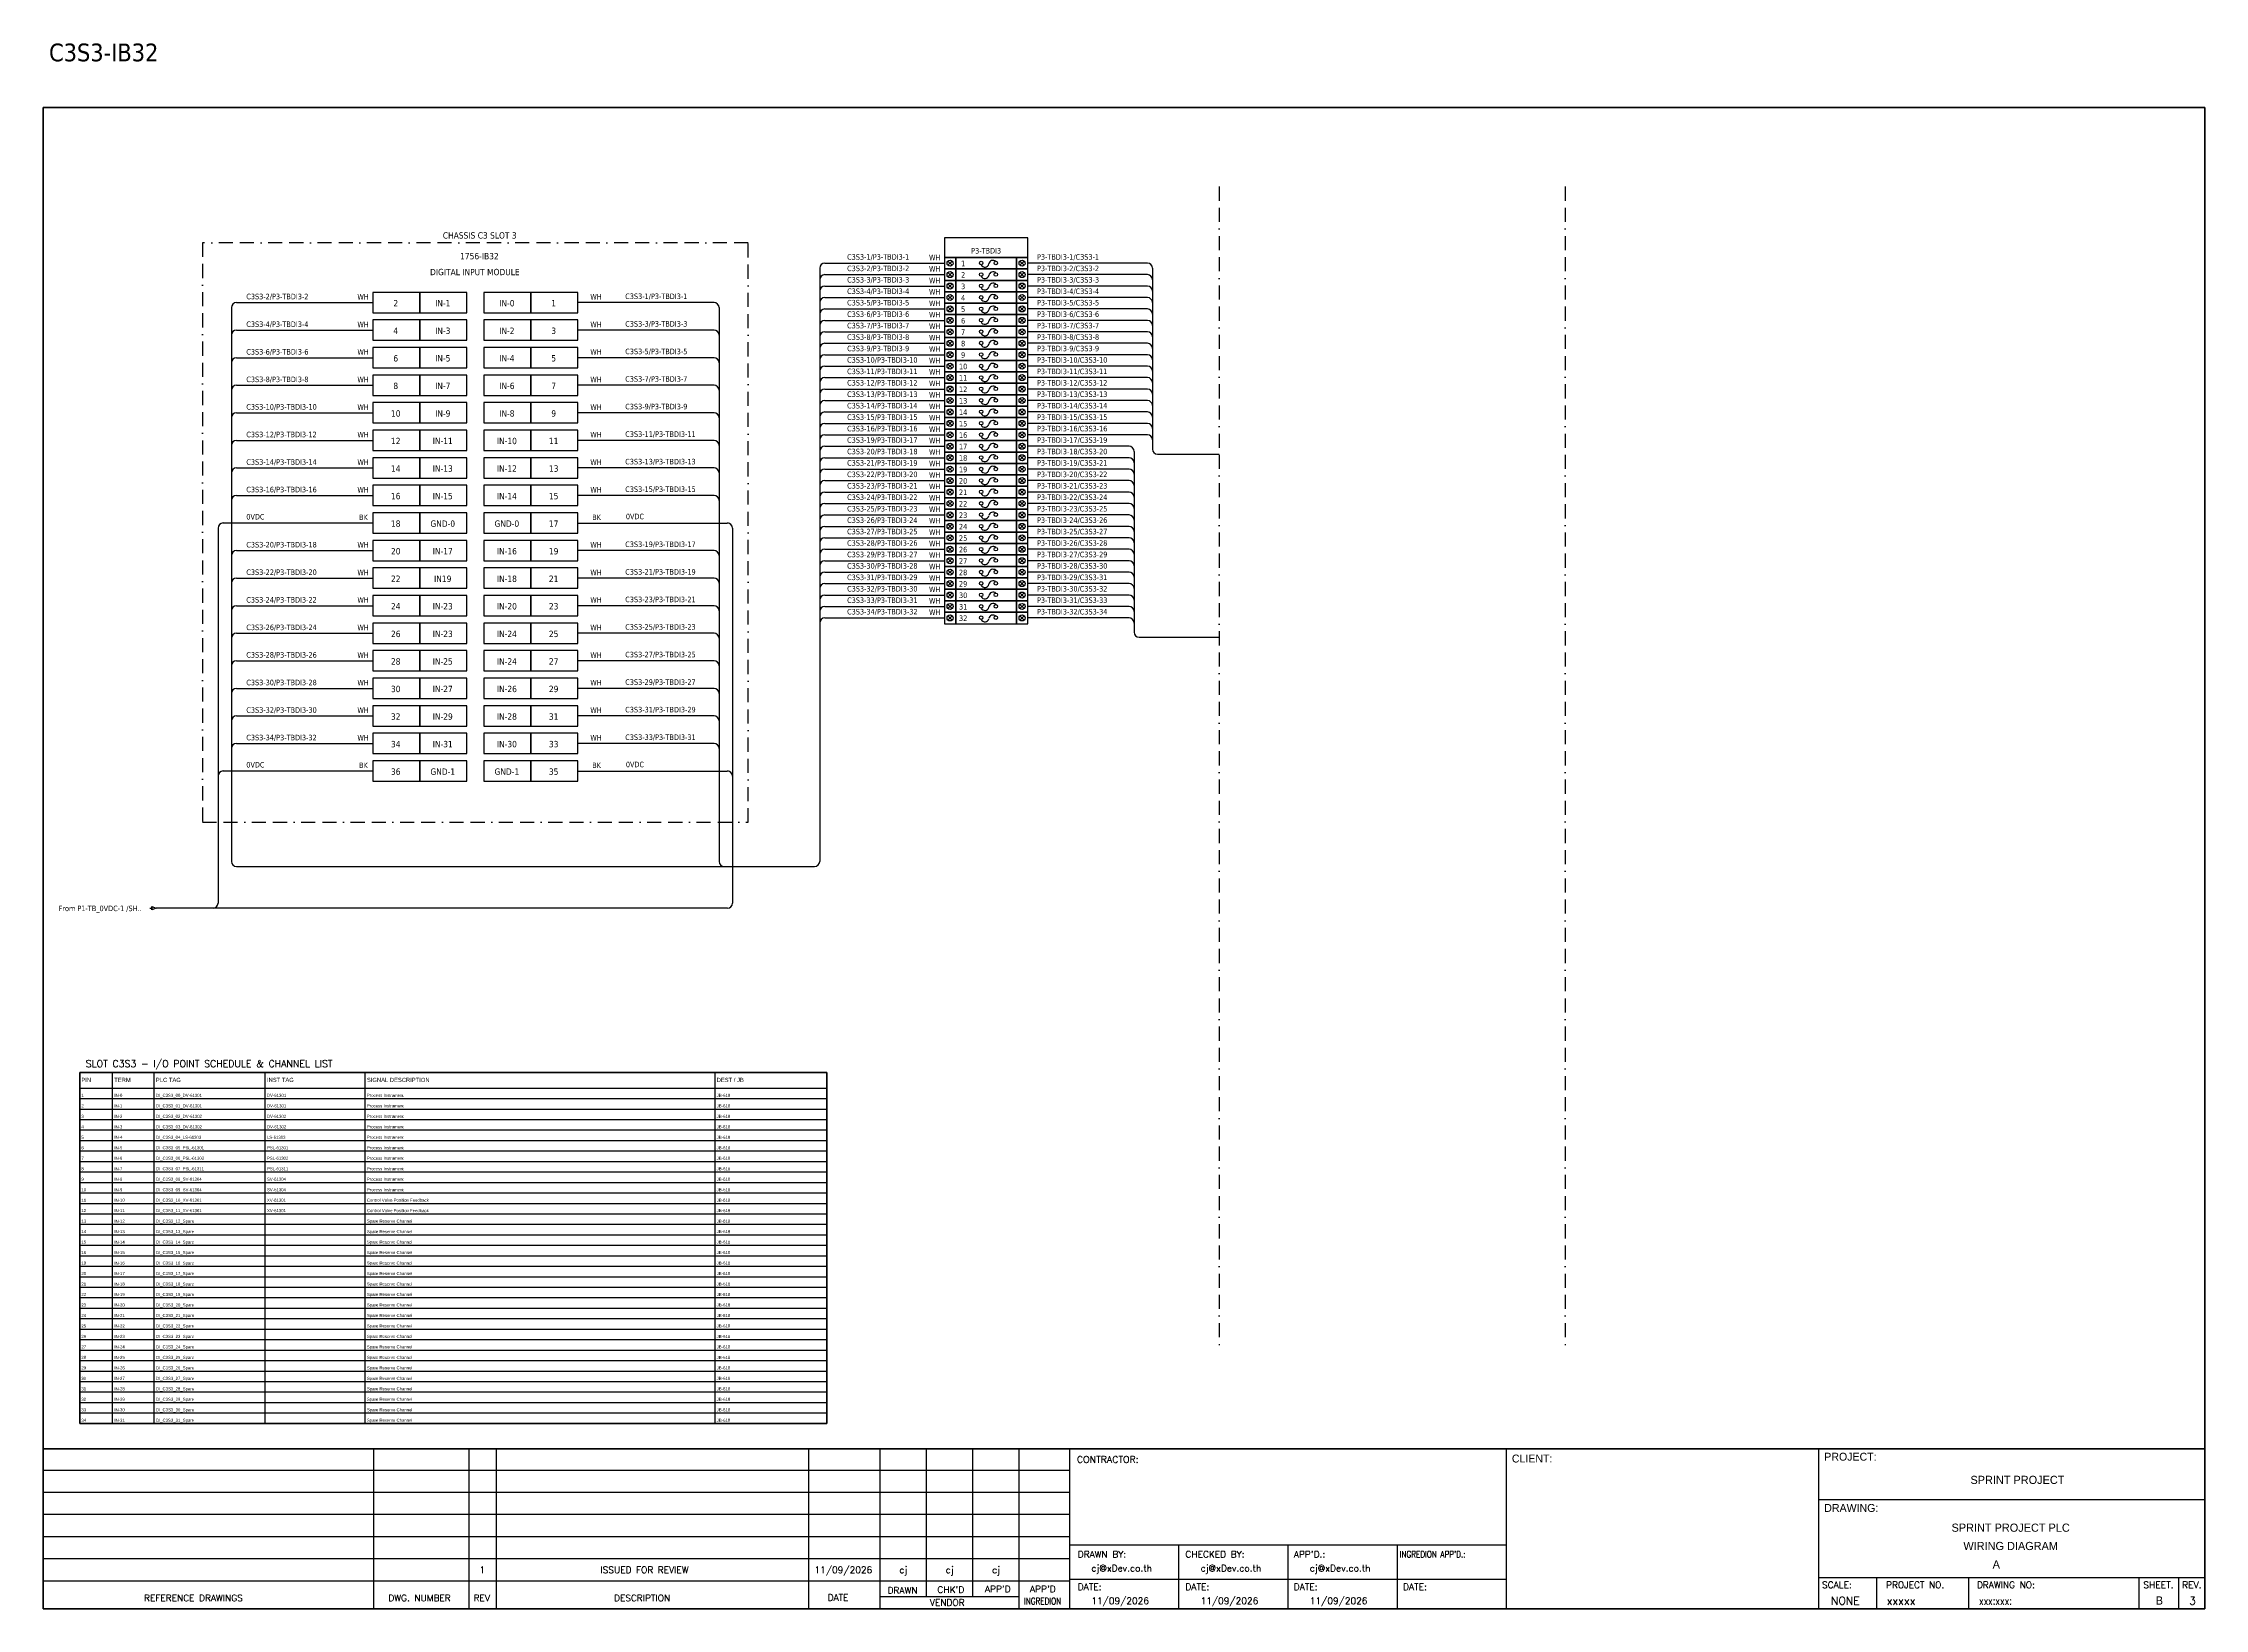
# Model space of a CAD drawing. Header units: millimetres. Extents: x 0 to 62600, y 0 to 14837.
# Drawn here: x 12580 to 16473, y 6008 to 8828 of the extents above; entities that cross this region are included whole.
import ezdxf
from ezdxf.enums import TextEntityAlignment as Align

# ---------------------------------------------------------------- set-up
doc = ezdxf.new("R2010")
doc.units = ezdxf.units.MM
doc.linetypes.add('BORDERX2', pattern=[88.9, 25.4, -12.7, 25.4, -12.7, 0, -12.7])
for name, color, linetype in [('GT_1', 9, 'Continuous'), ('HELPPOINT', 7, 'Continuous'), ('MEMBER', 7, 'Continuous'), ('VECTORS', 7, 'Continuous'), ('x01001-FrameArea', 2, 'BORDERX2')]:
    doc.layers.add(name, color=color, linetype=linetype)
for name, color, linetype, lineweight in [('IE-EQUIP', 253, 'Continuous', 25), ('IE-WIRE', 7, 'Continuous', 25), ('power', 7, 'Continuous', 25)]:
    doc.layers.add(name, color=color, linetype=linetype, lineweight=lineweight)
doc.styles.add('HTX11', font='O8111901')
doc.styles.add('ROMANS', font='romans.shx', dxfattribs={"width": 0.85, "height": 25})
doc.styles.get("Standard").update_dxf_attribs({"font": 'arial.ttf'})
doc.styles.add('Tahoma', font='')
doc.styles.get('Tahoma').set_extended_font_data('Tahoma')

# ---------------------------------------------------------------- blocks, each defined once
blk = doc.blocks.new('xTerminal_fr_to')
at = {"layer": 'VECTORS', "color": 1, "true_color": 0xff0000}
for p, q in [((-11.3, 0), (-7.8, 0)), ((-7.8, 2.8), (0, 0)), ((-7.8, -2.8), (-7.8, 2.8)), ((-7.8, 2.8), (0, 0)), ((-7.8, 2.8), (-7.8, -2.8)), ((0, 0), (-7.8, -2.8)), ((0, 0), (-7.8, -2.8))]:
    blk.add_line(p, q, dxfattribs=at)

msp = doc.modelspace()

# ---------------------------------------------------------------- linework, layer by layer
at = {"color": 1, "ltscale": 25.4}
for p, q in [((14217.1, 8436), (14209.5, 8428.3)), ((14209.5, 8436), (14217.1, 8428.3)), ((14217.1, 8415.3), (14209.5, 8407.7)), ((14209.5, 8415.3), (14217.1, 8407.7)), ((14339.2, 8436), (14346.9, 8428.3)), ((14346.9, 8436), (14339.2, 8428.3)), ((14339.2, 8415.3), (14346.9, 8407.7)), ((14346.9, 8415.3), (14339.2, 8407.7)), ((14217.1, 8394.7), (14209.5, 8387.1)), ((14209.5, 8394.7), (14217.1, 8387.1)), ((14217.1, 8374.1), (14209.5, 8366.4)), ((14209.5, 8374.1), (14217.1, 8366.4)), ((14339.2, 8394.7), (14346.9, 8387.1)), ((14346.9, 8394.7), (14339.2, 8387.1)), ((14339.2, 8374.1), (14346.9, 8366.4)), ((14346.9, 8374.1), (14339.2, 8366.4)), ((14217.1, 8353.5), (14209.5, 8345.8)), ((14209.5, 8353.5), (14217.1, 8345.8)), ((14217.1, 8332.9), (14209.5, 8325.2)), ((14209.5, 8332.9), (14217.1, 8325.2)), ((14339.2, 8353.5), (14346.9, 8345.8)), ((14346.9, 8353.5), (14339.2, 8345.8)), ((14339.2, 8332.9), (14346.9, 8325.2)), ((14346.9, 8332.9), (14339.2, 8325.2)), ((14217.1, 8312.3), (14209.5, 8304.6)), ((14209.5, 8312.3), (14217.1, 8304.6)), ((14339.2, 8312.3), (14346.9, 8304.6)), ((14346.9, 8312.3), (14339.2, 8304.6)), ((14217.1, 8291.7), (14209.5, 8284)), ((14209.5, 8291.7), (14217.1, 8284)), ((14217.1, 8271.1), (14209.5, 8263.4)), ((14209.5, 8271.1), (14217.1, 8263.4)), ((14339.2, 8291.7), (14346.9, 8284)), ((14346.9, 8291.7), (14339.2, 8284)), ((14339.2, 8271.1), (14346.9, 8263.4)), ((14346.9, 8271.1), (14339.2, 8263.4)), ((14217.1, 8250.4), (14209.5, 8242.8)), ((14209.5, 8250.4), (14217.1, 8242.8)), ((14217.1, 8229.8), (14209.5, 8222.2)), ((14209.5, 8229.8), (14217.1, 8222.2)), ((14339.2, 8250.4), (14346.9, 8242.8)), ((14346.9, 8250.4), (14339.2, 8242.8)), ((14339.2, 8229.8), (14346.9, 8222.2)), ((14346.9, 8229.8), (14339.2, 8222.2)), ((14217.1, 8209.2), (14209.5, 8201.6)), ((14209.5, 8209.2), (14217.1, 8201.6)), ((14217.1, 8188.6), (14209.5, 8180.9)), ((14209.5, 8188.6), (14217.1, 8180.9)), ((14339.2, 8209.2), (14346.9, 8201.6)), ((14346.9, 8209.2), (14339.2, 8201.6)), ((14339.2, 8188.6), (14346.9, 8180.9)), ((14346.9, 8188.6), (14339.2, 8180.9)), ((14217.1, 8168), (14209.5, 8160.3)), ((14209.5, 8168), (14217.1, 8160.3)), ((14217.1, 8147.4), (14209.5, 8139.7)), ((14209.5, 8147.4), (14217.1, 8139.7)), ((14339.2, 8168), (14346.9, 8160.3)), ((14346.9, 8168), (14339.2, 8160.3)), ((14339.2, 8147.4), (14346.9, 8139.7)), ((14346.9, 8147.4), (14339.2, 8139.7)), ((14217.1, 8126.8), (14209.5, 8119.1)), ((14209.5, 8126.8), (14217.1, 8119.1)), ((14217.1, 8106.2), (14209.5, 8098.5)), ((14209.5, 8106.2), (14217.1, 8098.5)), ((14339.2, 8126.8), (14346.9, 8119.1)), ((14346.9, 8126.8), (14339.2, 8119.1)), ((14339.2, 8106.2), (14346.9, 8098.5)), ((14346.9, 8106.2), (14339.2, 8098.5)), ((14217.1, 8085.6), (14209.5, 8077.9)), ((14209.5, 8085.6), (14217.1, 8077.9)), ((14217.1, 8064.9), (14209.5, 8057.3)), ((14209.5, 8064.9), (14217.1, 8057.3)), ((14339.2, 8085.6), (14346.9, 8077.9)), ((14346.9, 8085.6), (14339.2, 8077.9)), ((14339.2, 8064.9), (14346.9, 8057.3)), ((14346.9, 8064.9), (14339.2, 8057.3)), ((14217.1, 8044.3), (14209.5, 8036.7)), ((14209.5, 8044.3), (14217.1, 8036.7)), ((14217.1, 8023.7), (14209.5, 8016)), ((14209.5, 8023.7), (14217.1, 8016)), ((14339.2, 8044.3), (14346.9, 8036.7)), ((14346.9, 8044.3), (14339.2, 8036.7)), ((14339.2, 8023.7), (14346.9, 8016)), ((14346.9, 8023.7), (14339.2, 8016)), ((14217.1, 8003.1), (14209.5, 7995.4)), ((14209.5, 8003.1), (14217.1, 7995.4)), ((14217.1, 7982.5), (14209.5, 7974.8)), ((14209.5, 7982.5), (14217.1, 7974.8)), ((14339.2, 8003.1), (14346.9, 7995.4)), ((14346.9, 8003.1), (14339.2, 7995.4)), ((14339.2, 7982.5), (14346.9, 7974.8)), ((14346.9, 7982.5), (14339.2, 7974.8)), ((14217.1, 7961.9), (14209.5, 7954.2)), ((14209.5, 7961.9), (14217.1, 7954.2)), ((14339.2, 7961.9), (14346.9, 7954.2)), ((14346.9, 7961.9), (14339.2, 7954.2)), ((14217.1, 7941.3), (14209.5, 7933.6)), ((14209.5, 7941.3), (14217.1, 7933.6)), ((14217.1, 7920.7), (14209.5, 7913)), ((14209.5, 7920.7), (14217.1, 7913)), ((14339.2, 7941.3), (14346.9, 7933.6)), ((14346.9, 7941.3), (14339.2, 7933.6)), ((14339.2, 7920.7), (14346.9, 7913)), ((14346.9, 7920.7), (14339.2, 7913)), ((14217.1, 7900), (14209.5, 7892.4)), ((14209.5, 7900), (14217.1, 7892.4)), ((14217.1, 7879.4), (14209.5, 7871.8)), ((14209.5, 7879.4), (14217.1, 7871.8)), ((14339.2, 7900), (14346.9, 7892.4)), ((14346.9, 7900), (14339.2, 7892.4)), ((14339.2, 7879.4), (14346.9, 7871.8)), ((14346.9, 7879.4), (14339.2, 7871.8)), ((14217.1, 7858.8), (14209.5, 7851.2)), ((14209.5, 7858.8), (14217.1, 7851.2)), ((14217.1, 7838.2), (14209.5, 7830.5)), ((14209.5, 7838.2), (14217.1, 7830.5)), ((14339.2, 7858.8), (14346.9, 7851.2)), ((14346.9, 7858.8), (14339.2, 7851.2)), ((14339.2, 7838.2), (14346.9, 7830.5)), ((14346.9, 7838.2), (14339.2, 7830.5)), ((14217.1, 7817.6), (14209.5, 7809.9)), ((14209.5, 7817.6), (14217.1, 7809.9)), ((14217.1, 7797), (14209.5, 7789.3)), ((14209.5, 7797), (14217.1, 7789.3)), ((14339.2, 7817.6), (14346.9, 7809.9)), ((14346.9, 7817.6), (14339.2, 7809.9)), ((14339.2, 7797), (14346.9, 7789.3)), ((14346.9, 7797), (14339.2, 7789.3))]:
    msp.add_line(p, q, dxfattribs=at)
at = {"color": 7}
for p, q in [((12704.9, 6342.2), (12704.9, 6974.3)), ((12779.9, 6342.2), (12779.9, 6974.3)), ((12979.9, 6342.2), (12979.9, 6974.3)), ((13159.9, 6342.2), (13159.9, 6974.3)), ((13789.9, 6342.2), (13789.9, 6974.3)), ((12645.6, 6946.3), (13991.4, 6946.3))]:
    msp.add_line(p, q, dxfattribs=at)
at = {"color": 8}
for p, q in [((12645.6, 6927.5), (13991.4, 6927.5)), ((12645.6, 6908.6), (13991.4, 6908.6)), ((12645.6, 6889.7), (13991.4, 6889.7)), ((12645.6, 6870.8), (13991.4, 6870.8)), ((12645.6, 6851.9), (13991.4, 6851.9)), ((12645.6, 6833.1), (13991.4, 6833.1)), ((12645.6, 6814.2), (13991.4, 6814.2)), ((12645.6, 6795.3), (13991.4, 6795.3)), ((12645.6, 6776.4), (13991.4, 6776.4)), ((12645.6, 6757.5), (13991.4, 6757.5)), ((12645.6, 6738.7), (13991.4, 6738.7)), ((12645.6, 6719.8), (13991.4, 6719.8)), ((12645.6, 6700.9), (13991.4, 6700.9)), ((12645.6, 6682), (13991.4, 6682)), ((12645.6, 6663.2), (13991.4, 6663.2)), ((12645.6, 6644.3), (13991.4, 6644.3)), ((12645.6, 6625.4), (13991.4, 6625.4)), ((12645.6, 6606.5), (13991.4, 6606.5)), ((12645.6, 6587.6), (13991.4, 6587.6)), ((12645.6, 6568.8), (13991.4, 6568.8)), ((12645.6, 6549.9), (13991.4, 6549.9)), ((12645.6, 6531), (13991.4, 6531)), ((12645.6, 6512.1), (13991.4, 6512.1)), ((12645.6, 6493.3), (13991.4, 6493.3)), ((12645.6, 6474.4), (13991.4, 6474.4)), ((12645.6, 6455.5), (13991.4, 6455.5)), ((12645.6, 6436.6), (13991.4, 6436.6)), ((12645.6, 6417.7), (13991.4, 6417.7)), ((12645.6, 6398.9), (13991.4, 6398.9)), ((12645.6, 6380), (13991.4, 6380)), ((12645.6, 6361.1), (13991.4, 6361.1))]:
    msp.add_line(p, q, dxfattribs=at)
at = {"color": 4}
for p, q in [((15882.2, 6064.5), (15882.2, 6008.4)), ((16047.5, 6064.5), (16047.5, 6008.4))]:
    msp.add_line(p, q, dxfattribs=at)
at = {"color": 4, "ltscale": 0.5}
for p, q in [((16354.6, 6064.5), (16354.6, 6008.4)), ((16354.6, 6064.5), (16354.6, 6008.4)), ((16425.8, 6064.5), (16425.8, 6008.4)), ((16425.8, 6064.5), (16425.8, 6008.4))]:
    msp.add_line(p, q, dxfattribs=at)
at = {"color": 4, "ltscale": 25.4}
msp.add_lwpolyline([(14203, 8442.4), (14353.3, 8442.4), (14353.3, 8477.6), (14203, 8477.6)], close=True, dxfattribs=at)
at = {"color": 1, "ltscale": 25.4}
for points in [[(14203, 8421.8), (14223.6, 8421.8), (14223.6, 8442.4), (14203, 8442.4)], [(14203, 8401.2), (14223.6, 8401.2), (14223.6, 8421.8), (14203, 8421.8)], [(14223.6, 8421.8), (14332.7, 8421.8), (14332.7, 8442.4), (14223.6, 8442.4)], [(14223.6, 8401.2), (14332.7, 8401.2), (14332.7, 8421.8), (14223.6, 8421.8)], [(14332.7, 8421.8), (14353.3, 8421.8), (14353.3, 8442.4), (14332.7, 8442.4)], [(14332.7, 8401.2), (14353.3, 8401.2), (14353.3, 8421.8), (14332.7, 8421.8)], [(14203, 8380.6), (14223.6, 8380.6), (14223.6, 8401.2), (14203, 8401.2)], [(14203, 8360), (14223.6, 8360), (14223.6, 8380.6), (14203, 8380.6)], [(14223.6, 8380.6), (14332.7, 8380.6), (14332.7, 8401.2), (14223.6, 8401.2)], [(14223.6, 8360), (14332.7, 8360), (14332.7, 8380.6), (14223.6, 8380.6)], [(14332.7, 8380.6), (14353.3, 8380.6), (14353.3, 8401.2), (14332.7, 8401.2)], [(14332.7, 8360), (14353.3, 8360), (14353.3, 8380.6), (14332.7, 8380.6)], [(14203, 8339.4), (14223.6, 8339.4), (14223.6, 8360), (14203, 8360)], [(14203, 8318.8), (14223.6, 8318.8), (14223.6, 8339.4), (14203, 8339.4)], [(14223.6, 8339.4), (14332.7, 8339.4), (14332.7, 8360), (14223.6, 8360)], [(14223.6, 8318.8), (14332.7, 8318.8), (14332.7, 8339.4), (14223.6, 8339.4)], [(14332.7, 8339.4), (14353.3, 8339.4), (14353.3, 8360), (14332.7, 8360)], [(14332.7, 8318.8), (14353.3, 8318.8), (14353.3, 8339.4), (14332.7, 8339.4)], [(14203, 8298.1), (14223.6, 8298.1), (14223.6, 8318.8), (14203, 8318.8)], [(14203, 8277.5), (14223.6, 8277.5), (14223.6, 8298.1), (14203, 8298.1)], [(14223.6, 8298.1), (14332.7, 8298.1), (14332.7, 8318.8), (14223.6, 8318.8)], [(14223.6, 8277.5), (14332.7, 8277.5), (14332.7, 8298.1), (14223.6, 8298.1)], [(14332.7, 8298.1), (14353.3, 8298.1), (14353.3, 8318.8), (14332.7, 8318.8)], [(14332.7, 8277.5), (14353.3, 8277.5), (14353.3, 8298.1), (14332.7, 8298.1)], [(14203, 8256.9), (14223.6, 8256.9), (14223.6, 8277.5), (14203, 8277.5)], [(14203, 8236.3), (14223.6, 8236.3), (14223.6, 8256.9), (14203, 8256.9)], [(14223.6, 8256.9), (14332.7, 8256.9), (14332.7, 8277.5), (14223.6, 8277.5)], [(14223.6, 8236.3), (14332.7, 8236.3), (14332.7, 8256.9), (14223.6, 8256.9)], [(14332.7, 8256.9), (14353.3, 8256.9), (14353.3, 8277.5), (14332.7, 8277.5)], [(14332.7, 8236.3), (14353.3, 8236.3), (14353.3, 8256.9), (14332.7, 8256.9)], [(14203, 8215.7), (14223.6, 8215.7), (14223.6, 8236.3), (14203, 8236.3)], [(14203, 8195.1), (14223.6, 8195.1), (14223.6, 8215.7), (14203, 8215.7)], [(14223.6, 8215.7), (14332.7, 8215.7), (14332.7, 8236.3), (14223.6, 8236.3)], [(14223.6, 8195.1), (14332.7, 8195.1), (14332.7, 8215.7), (14223.6, 8215.7)], [(14332.7, 8215.7), (14353.3, 8215.7), (14353.3, 8236.3), (14332.7, 8236.3)], [(14332.7, 8195.1), (14353.3, 8195.1), (14353.3, 8215.7), (14332.7, 8215.7)], [(14203, 8174.5), (14223.6, 8174.5), (14223.6, 8195.1), (14203, 8195.1)], [(14223.6, 8174.5), (14332.7, 8174.5), (14332.7, 8195.1), (14223.6, 8195.1)], [(14332.7, 8174.5), (14353.3, 8174.5), (14353.3, 8195.1), (14332.7, 8195.1)], [(14203, 8153.9), (14223.6, 8153.9), (14223.6, 8174.5), (14203, 8174.5)], [(14203, 8133.2), (14223.6, 8133.2), (14223.6, 8153.9), (14203, 8153.9)], [(14223.6, 8153.9), (14332.7, 8153.9), (14332.7, 8174.5), (14223.6, 8174.5)], [(14223.6, 8133.2), (14332.7, 8133.2), (14332.7, 8153.9), (14223.6, 8153.9)], [(14332.7, 8153.9), (14353.3, 8153.9), (14353.3, 8174.5), (14332.7, 8174.5)], [(14332.7, 8133.2), (14353.3, 8133.2), (14353.3, 8153.9), (14332.7, 8153.9)], [(14203, 8112.6), (14223.6, 8112.6), (14223.6, 8133.2), (14203, 8133.2)], [(14203, 8092), (14223.6, 8092), (14223.6, 8112.6), (14203, 8112.6)], [(14223.6, 8112.6), (14332.7, 8112.6), (14332.7, 8133.2), (14223.6, 8133.2)], [(14223.6, 8092), (14332.7, 8092), (14332.7, 8112.6), (14223.6, 8112.6)], [(14332.7, 8112.6), (14353.3, 8112.6), (14353.3, 8133.2), (14332.7, 8133.2)], [(14332.7, 8092), (14353.3, 8092), (14353.3, 8112.6), (14332.7, 8112.6)], [(14203, 8071.4), (14223.6, 8071.4), (14223.6, 8092), (14203, 8092)], [(14203, 8050.8), (14223.6, 8050.8), (14223.6, 8071.4), (14203, 8071.4)], [(14223.6, 8071.4), (14332.7, 8071.4), (14332.7, 8092), (14223.6, 8092)], [(14223.6, 8050.8), (14332.7, 8050.8), (14332.7, 8071.4), (14223.6, 8071.4)], [(14332.7, 8071.4), (14353.3, 8071.4), (14353.3, 8092), (14332.7, 8092)], [(14332.7, 8050.8), (14353.3, 8050.8), (14353.3, 8071.4), (14332.7, 8071.4)], [(14203, 8030.2), (14223.6, 8030.2), (14223.6, 8050.8), (14203, 8050.8)], [(14203, 8009.6), (14223.6, 8009.6), (14223.6, 8030.2), (14203, 8030.2)], [(14223.6, 8030.2), (14332.7, 8030.2), (14332.7, 8050.8), (14223.6, 8050.8)], [(14223.6, 8009.6), (14332.7, 8009.6), (14332.7, 8030.2), (14223.6, 8030.2)], [(14332.7, 8030.2), (14353.3, 8030.2), (14353.3, 8050.8), (14332.7, 8050.8)], [(14332.7, 8009.6), (14353.3, 8009.6), (14353.3, 8030.2), (14332.7, 8030.2)], [(14203, 7989), (14223.6, 7989), (14223.6, 8009.6), (14203, 8009.6)], [(14203, 7968.4), (14223.6, 7968.4), (14223.6, 7989), (14203, 7989)], [(14223.6, 7989), (14332.7, 7989), (14332.7, 8009.6), (14223.6, 8009.6)], [(14223.6, 7968.4), (14332.7, 7968.4), (14332.7, 7989), (14223.6, 7989)], [(14332.7, 7989), (14353.3, 7989), (14353.3, 8009.6), (14332.7, 8009.6)], [(14332.7, 7968.4), (14353.3, 7968.4), (14353.3, 7989), (14332.7, 7989)], [(14203, 7947.7), (14223.6, 7947.7), (14223.6, 7968.4), (14203, 7968.4)], [(14203, 7927.1), (14223.6, 7927.1), (14223.6, 7947.7), (14203, 7947.7)], [(14223.6, 7947.7), (14332.7, 7947.7), (14332.7, 7968.4), (14223.6, 7968.4)], [(14223.6, 7927.1), (14332.7, 7927.1), (14332.7, 7947.7), (14223.6, 7947.7)], [(14332.7, 7947.7), (14353.3, 7947.7), (14353.3, 7968.4), (14332.7, 7968.4)], [(14332.7, 7927.1), (14353.3, 7927.1), (14353.3, 7947.7), (14332.7, 7947.7)], [(14203, 7906.5), (14223.6, 7906.5), (14223.6, 7927.1), (14203, 7927.1)], [(14203, 7885.9), (14223.6, 7885.9), (14223.6, 7906.5), (14203, 7906.5)], [(14223.6, 7906.5), (14332.7, 7906.5), (14332.7, 7927.1), (14223.6, 7927.1)], [(14223.6, 7885.9), (14332.7, 7885.9), (14332.7, 7906.5), (14223.6, 7906.5)], [(14332.7, 7906.5), (14353.3, 7906.5), (14353.3, 7927.1), (14332.7, 7927.1)], [(14332.7, 7885.9), (14353.3, 7885.9), (14353.3, 7906.5), (14332.7, 7906.5)], [(14203, 7865.3), (14223.6, 7865.3), (14223.6, 7885.9), (14203, 7885.9)], [(14203, 7844.7), (14223.6, 7844.7), (14223.6, 7865.3), (14203, 7865.3)], [(14223.6, 7865.3), (14332.7, 7865.3), (14332.7, 7885.9), (14223.6, 7885.9)], [(14223.6, 7844.7), (14332.7, 7844.7), (14332.7, 7865.3), (14223.6, 7865.3)], [(14332.7, 7865.3), (14353.3, 7865.3), (14353.3, 7885.9), (14332.7, 7885.9)], [(14332.7, 7844.7), (14353.3, 7844.7), (14353.3, 7865.3), (14332.7, 7865.3)], [(14203, 7824.1), (14223.6, 7824.1), (14223.6, 7844.7), (14203, 7844.7)], [(14223.6, 7824.1), (14332.7, 7824.1), (14332.7, 7844.7), (14223.6, 7844.7)], [(14332.7, 7824.1), (14353.3, 7824.1), (14353.3, 7844.7), (14332.7, 7844.7)], [(14203, 7803.5), (14223.6, 7803.5), (14223.6, 7824.1), (14203, 7824.1)], [(14203, 7782.8), (14223.6, 7782.8), (14223.6, 7803.5), (14203, 7803.5)], [(14223.6, 7803.5), (14332.7, 7803.5), (14332.7, 7824.1), (14223.6, 7824.1)], [(14223.6, 7782.8), (14332.7, 7782.8), (14332.7, 7803.5), (14223.6, 7803.5)], [(14332.7, 7803.5), (14353.3, 7803.5), (14353.3, 7824.1), (14332.7, 7824.1)], [(14332.7, 7782.8), (14353.3, 7782.8), (14353.3, 7803.5), (14332.7, 7803.5)]]:
    msp.add_lwpolyline(points, close=True, dxfattribs=at)
msp.add_lwpolyline([(12645.6, 6974.3), (13991.4, 6974.3), (13991.4, 6342.2), (12645.6, 6342.2)], close=True)
at = {"color": 7}
msp.add_lwpolyline([(12645.6, 6342.2), (13991.4, 6342.2), (13991.4, 6974.3), (12645.6, 6974.3), (12645.6, 6342.2)], dxfattribs=at)
at = {"color": 1, "ltscale": 25.4}
for centre in [(14213.3, 8432.1), (14213.3, 8411.5), (14343, 8432.1), (14343, 8411.5), (14213.3, 8390.9), (14213.3, 8370.3), (14343, 8390.9), (14343, 8370.3), (14213.3, 8349.7), (14213.3, 8329.1), (14343, 8349.7), (14343, 8329.1), (14213.3, 8308.4), (14213.3, 8287.8), (14343, 8308.4), (14343, 8287.8), (14213.3, 8267.2), (14343, 8267.2), (14213.3, 8246.6), (14213.3, 8226), (14343, 8246.6), (14343, 8226), (14213.3, 8205.4), (14213.3, 8184.8), (14343, 8205.4), (14343, 8184.8), (14213.3, 8164.2), (14213.3, 8143.6), (14343, 8164.2), (14343, 8143.6), (14213.3, 8122.9), (14213.3, 8102.3), (14343, 8122.9), (14343, 8102.3), (14213.3, 8081.7), (14213.3, 8061.1), (14343, 8081.7), (14343, 8061.1), (14213.3, 8040.5), (14213.3, 8019.9), (14343, 8040.5), (14343, 8019.9), (14213.3, 7999.3), (14213.3, 7978.7), (14343, 7999.3), (14343, 7978.7), (14213.3, 7958), (14213.3, 7937.4), (14343, 7958), (14343, 7937.4), (14213.3, 7916.8), (14343, 7916.8), (14213.3, 7896.2), (14213.3, 7875.6), (14343, 7896.2), (14343, 7875.6), (14213.3, 7855), (14213.3, 7834.4), (14343, 7855), (14343, 7834.4), (14213.3, 7813.8), (14213.3, 7793.2), (14343, 7813.8), (14343, 7793.2)]:
    msp.add_circle(centre, 5.42, dxfattribs=at)
at = {"layer": 'GT_1', "color": 4}
for p, q in [((13175.3, 6008.4), (13175.3, 6296.6)), ((13347.2, 6008.4), (13347.2, 6296.6)), ((13396.3, 6008.4), (13396.3, 6296.6)), ((13959, 6008.4), (13959, 6296.6)), ((14087.3, 6008.4), (14087.3, 6296.6)), ((14170.9, 6030.2), (14170.9, 6296.6)), ((14254.4, 6030.3), (14254.4, 6296.6)), ((14337.7, 6008.4), (14337.7, 6296.6)), ((14428.7, 6008.4), (14428.7, 6296.6)), ((15215.7, 6008.4), (15215.7, 6296.6)), ((15778, 6008.4), (15778, 6296.6)), ((15778, 6008.4), (15778, 6296.6)), ((15778, 6008.4), (15778, 6296.6)), ((14428.7, 6257.7), (12579.9, 6257.7)), ((14428.7, 6217.9), (12579.9, 6217.9)), ((14428.7, 6178), (12579.9, 6178)), ((14428.7, 6138.1), (12579.9, 6138.1)), ((15215.7, 6122.8), (14428.7, 6122.8)), ((14625.5, 6008.4), (14625.5, 6122.8)), ((14822.2, 6008.4), (14822.2, 6122.8)), ((15019, 6008.4), (15019, 6122.8)), ((14428.7, 6098.2), (12579.9, 6098.2)), ((14428.6, 6058.2), (12579.9, 6058.2)), ((15215.7, 6061.3), (14428.7, 6061.3)), ((15778, 6064.5), (16473.2, 6064.5)), ((14337.7, 6030.2), (14087.3, 6030.2))]:
    msp.add_line(p, q, dxfattribs=at)
at = {"layer": 'HELPPOINT', "color": 4, "lineweight": 35}
for p, q in [((12579.9, 6008.4), (12579.9, 8712.6)), ((12579.9, 8712.6), (16473.2, 8712.6)), ((12579.9, 6008.4), (12579.9, 8712.6)), ((12579.9, 8712.6), (16473.2, 8712.6)), ((16473.2, 8712.6), (16473.2, 6008.4)), ((16473.2, 8712.6), (16473.2, 6008.4)), ((16473.2, 6008.4), (12579.9, 6008.4)), ((16473.2, 6008.4), (12579.9, 6008.4))]:
    msp.add_line(p, q, dxfattribs=at)
at = {"layer": 'HELPPOINT', "color": 4}
for p, q in [((15778, 6205), (16473.2, 6205)), ((15778, 6205), (16473.2, 6205)), ((15778, 6064.5), (16473.2, 6064.5))]:
    msp.add_line(p, q, dxfattribs=at)
at = {"layer": 'IE-EQUIP', "linetype": 'Continuous', "ltscale": 25.4}
for points in [[(13173.3, 8342.8), (13258, 8342.8), (13258, 8379.5), (13173.3, 8379.5)], [(13258, 8342.8), (13342.6, 8342.8), (13342.6, 8379.5), (13258, 8379.5)], [(13373.5, 8342.8), (13458.1, 8342.8), (13458.1, 8379.5), (13373.5, 8379.5)], [(13458.1, 8342.8), (13542.8, 8342.8), (13542.8, 8379.5), (13458.1, 8379.5)], [(13173.3, 8293.2), (13258, 8293.2), (13258, 8329.9), (13173.3, 8329.9)], [(13258, 8293.2), (13342.6, 8293.2), (13342.6, 8329.9), (13258, 8329.9)], [(13373.5, 8293.2), (13458.1, 8293.2), (13458.1, 8329.9), (13373.5, 8329.9)], [(13458.1, 8293.2), (13542.8, 8293.2), (13542.8, 8329.9), (13458.1, 8329.9)], [(13173.3, 8243.6), (13258, 8243.6), (13258, 8280.3), (13173.3, 8280.3)], [(13258, 8243.6), (13342.6, 8243.6), (13342.6, 8280.3), (13258, 8280.3)], [(13373.5, 8243.6), (13458.1, 8243.6), (13458.1, 8280.3), (13373.5, 8280.3)], [(13458.1, 8243.6), (13542.8, 8243.6), (13542.8, 8280.3), (13458.1, 8280.3)], [(13173.3, 8193.9), (13258, 8193.9), (13258, 8230.6), (13173.3, 8230.6)], [(13258, 8193.9), (13342.6, 8193.9), (13342.6, 8230.6), (13258, 8230.6)], [(13373.5, 8193.9), (13458.1, 8193.9), (13458.1, 8230.6), (13373.5, 8230.6)], [(13458.1, 8193.9), (13542.8, 8193.9), (13542.8, 8230.6), (13458.1, 8230.6)], [(13173.3, 8144.3), (13258, 8144.3), (13258, 8181), (13173.3, 8181)], [(13258, 8144.3), (13342.6, 8144.3), (13342.6, 8181), (13258, 8181)], [(13373.5, 8144.3), (13458.1, 8144.3), (13458.1, 8181), (13373.5, 8181)], [(13458.1, 8144.3), (13542.8, 8144.3), (13542.8, 8181), (13458.1, 8181)], [(13173.3, 8094.7), (13258, 8094.7), (13258, 8131.4), (13173.3, 8131.4)], [(13258, 8094.7), (13342.6, 8094.7), (13342.6, 8131.4), (13258, 8131.4)], [(13373.5, 8094.7), (13458.1, 8094.7), (13458.1, 8131.4), (13373.5, 8131.4)], [(13458.1, 8094.7), (13542.8, 8094.7), (13542.8, 8131.4), (13458.1, 8131.4)], [(13173.3, 8045), (13258, 8045), (13258, 8081.7), (13173.3, 8081.7)], [(13258, 8045), (13342.6, 8045), (13342.6, 8081.7), (13258, 8081.7)], [(13373.5, 8045), (13458.1, 8045), (13458.1, 8081.7), (13373.5, 8081.7)], [(13458.1, 8045), (13542.8, 8045), (13542.8, 8081.7), (13458.1, 8081.7)], [(13173.3, 7995.4), (13258, 7995.4), (13258, 8032.1), (13173.3, 8032.1)], [(13258, 7995.4), (13342.6, 7995.4), (13342.6, 8032.1), (13258, 8032.1)], [(13373.5, 7995.4), (13458.1, 7995.4), (13458.1, 8032.1), (13373.5, 8032.1)], [(13458.1, 7995.4), (13542.8, 7995.4), (13542.8, 8032.1), (13458.1, 8032.1)], [(13173.3, 7945.8), (13258, 7945.8), (13258, 7982.5), (13173.3, 7982.5)], [(13258, 7945.8), (13342.6, 7945.8), (13342.6, 7982.5), (13258, 7982.5)], [(13373.5, 7945.8), (13458.1, 7945.8), (13458.1, 7982.5), (13373.5, 7982.5)], [(13458.1, 7945.8), (13542.8, 7945.8), (13542.8, 7982.5), (13458.1, 7982.5)], [(13173.3, 7896.1), (13258, 7896.1), (13258, 7932.8), (13173.3, 7932.8)], [(13258, 7896.1), (13342.6, 7896.1), (13342.6, 7932.8), (13258, 7932.8)], [(13373.5, 7896.1), (13458.1, 7896.1), (13458.1, 7932.8), (13373.5, 7932.8)], [(13458.1, 7896.1), (13542.8, 7896.1), (13542.8, 7932.8), (13458.1, 7932.8)], [(13173.3, 7846.5), (13258, 7846.5), (13258, 7883.2), (13173.3, 7883.2)], [(13258, 7846.5), (13342.6, 7846.5), (13342.6, 7883.2), (13258, 7883.2)], [(13373.5, 7846.5), (13458.1, 7846.5), (13458.1, 7883.2), (13373.5, 7883.2)], [(13458.1, 7846.5), (13542.8, 7846.5), (13542.8, 7883.2), (13458.1, 7883.2)], [(13173.3, 7796.9), (13258, 7796.9), (13258, 7833.6), (13173.3, 7833.6)], [(13258, 7796.9), (13342.6, 7796.9), (13342.6, 7833.6), (13258, 7833.6)], [(13373.5, 7796.9), (13458.1, 7796.9), (13458.1, 7833.6), (13373.5, 7833.6)], [(13458.1, 7796.9), (13542.8, 7796.9), (13542.8, 7833.6), (13458.1, 7833.6)], [(13173.3, 7747.2), (13258, 7747.2), (13258, 7783.9), (13173.3, 7783.9)], [(13258, 7747.2), (13342.6, 7747.2), (13342.6, 7783.9), (13258, 7783.9)], [(13373.5, 7747.2), (13458.1, 7747.2), (13458.1, 7783.9), (13373.5, 7783.9)], [(13458.1, 7747.2), (13542.8, 7747.2), (13542.8, 7783.9), (13458.1, 7783.9)], [(13173.3, 7697.6), (13258, 7697.6), (13258, 7734.3), (13173.3, 7734.3)], [(13258, 7697.6), (13342.6, 7697.6), (13342.6, 7734.3), (13258, 7734.3)], [(13373.5, 7697.6), (13458.1, 7697.6), (13458.1, 7734.3), (13373.5, 7734.3)], [(13458.1, 7697.6), (13542.8, 7697.6), (13542.8, 7734.3), (13458.1, 7734.3)], [(13173.3, 7648), (13258, 7648), (13258, 7684.7), (13173.3, 7684.7)], [(13258, 7648), (13342.6, 7648), (13342.6, 7684.7), (13258, 7684.7)], [(13373.5, 7648), (13458.1, 7648), (13458.1, 7684.7), (13373.5, 7684.7)], [(13458.1, 7648), (13542.8, 7648), (13542.8, 7684.7), (13458.1, 7684.7)], [(13173.3, 7598.3), (13258, 7598.3), (13258, 7635), (13173.3, 7635)], [(13258, 7598.3), (13342.6, 7598.3), (13342.6, 7635), (13258, 7635)], [(13373.5, 7598.3), (13458.1, 7598.3), (13458.1, 7635), (13373.5, 7635)], [(13458.1, 7598.3), (13542.8, 7598.3), (13542.8, 7635), (13458.1, 7635)], [(13173.3, 7548.7), (13258, 7548.7), (13258, 7585.4), (13173.3, 7585.4)], [(13258, 7548.7), (13342.6, 7548.7), (13342.6, 7585.4), (13258, 7585.4)], [(13373.5, 7548.7), (13458.1, 7548.7), (13458.1, 7585.4), (13373.5, 7585.4)], [(13458.1, 7548.7), (13542.8, 7548.7), (13542.8, 7585.4), (13458.1, 7585.4)], [(13173.3, 7499.1), (13258, 7499.1), (13258, 7535.8), (13173.3, 7535.8)], [(13258, 7499.1), (13342.6, 7499.1), (13342.6, 7535.8), (13258, 7535.8)], [(13373.5, 7499.1), (13458.1, 7499.1), (13458.1, 7535.8), (13373.5, 7535.8)], [(13458.1, 7499.1), (13542.8, 7499.1), (13542.8, 7535.8), (13458.1, 7535.8)]]:
    msp.add_lwpolyline(points, close=True, dxfattribs=at)
at = {"layer": 'IE-WIRE', "color": 4, "ltscale": 25.4}
for p, q in [((13978.5, 8423), (13978.5, 7354.6)), ((13987.6, 8432.1), (14203, 8432.1)), ((13987.6, 8411.5), (14203, 8411.5)), ((14568.7, 8432.1), (14353.3, 8432.1)), ((14568.7, 8411.5), (14353.3, 8411.5)), ((14577.8, 8423), (14577.8, 8097.2)), ((13987.6, 8390.9), (14203, 8390.9)), ((14568.7, 8390.9), (14353.3, 8390.9)), ((12918.9, 8352), (12918.9, 7354.6)), ((12928.1, 8361.2), (13173.3, 8361.2)), ((13788.1, 8361.2), (13542.8, 8361.2)), ((13797.2, 8352), (13797.2, 7354.6)), ((13987.6, 8370.3), (14203, 8370.3)), ((13987.6, 8349.7), (14203, 8349.7)), ((14568.7, 8370.3), (14353.3, 8370.3)), ((14568.7, 8349.7), (14353.3, 8349.7)), ((12928.1, 8311.5), (13173.3, 8311.5)), ((13788.1, 8311.5), (13542.8, 8311.5)), ((13987.6, 8329.1), (14203, 8329.1)), ((13987.6, 8308.4), (14203, 8308.4)), ((14568.7, 8329.1), (14353.3, 8329.1)), ((14568.7, 8308.4), (14353.3, 8308.4)), ((12928.1, 8261.9), (13173.3, 8261.9)), ((13788.1, 8261.9), (13542.8, 8261.9)), ((13987.6, 8287.8), (14203, 8287.8)), ((13987.6, 8267.2), (14203, 8267.2)), ((14568.7, 8287.8), (14353.3, 8287.8)), ((14568.7, 8267.2), (14353.3, 8267.2)), ((13987.6, 8246.6), (14203, 8246.6)), ((13987.6, 8226), (14203, 8226)), ((14568.7, 8246.6), (14353.3, 8246.6)), ((14568.7, 8226), (14353.3, 8226)), ((12928.1, 8212.3), (13173.3, 8212.3)), ((13788.1, 8212.3), (13542.8, 8212.3)), ((13987.6, 8205.4), (14203, 8205.4)), ((13987.6, 8184.8), (14203, 8184.8)), ((14568.7, 8205.4), (14353.3, 8205.4)), ((14568.7, 8184.8), (14353.3, 8184.8)), ((12928.1, 8162.6), (13173.3, 8162.6)), ((13788.1, 8162.6), (13542.8, 8162.6)), ((13987.6, 8164.2), (14203, 8164.2)), ((13987.6, 8143.6), (14203, 8143.6)), ((14568.7, 8164.2), (14353.3, 8164.2)), ((14568.7, 8143.6), (14353.3, 8143.6)), ((12928.1, 8113), (13173.3, 8113)), ((13788.1, 8113), (13542.8, 8113)), ((13987.6, 8122.9), (14203, 8122.9)), ((13987.6, 8102.3), (14203, 8102.3)), ((14568.7, 8122.9), (14353.3, 8122.9)), ((14535.6, 8102.3), (14353.3, 8102.3)), ((12928.1, 8063.4), (13173.3, 8063.4)), ((13788.1, 8063.4), (13542.8, 8063.4)), ((13987.6, 8081.7), (14203, 8081.7)), ((13987.6, 8061.1), (14203, 8061.1)), ((14535.6, 8081.7), (14353.3, 8081.7)), ((14535.6, 8061.1), (14353.3, 8061.1)), ((14544.7, 8093.2), (14544.7, 7767.5)), ((13987.6, 8040.5), (14203, 8040.5)), ((14535.6, 8040.5), (14353.3, 8040.5)), ((12928.1, 8013.7), (13173.3, 8013.7)), ((13788.1, 8013.7), (13542.8, 8013.7)), ((13987.6, 8019.9), (14203, 8019.9)), ((13987.6, 7999.3), (14203, 7999.3)), ((14535.6, 8019.9), (14353.3, 8019.9)), ((14535.6, 7999.3), (14353.3, 7999.3)), ((13987.6, 7978.7), (14203, 7978.7)), ((13987.6, 7958), (14203, 7958)), ((14535.6, 7978.7), (14353.3, 7978.7)), ((14535.6, 7958), (14353.3, 7958)), ((12928.1, 7914.5), (13173.3, 7914.5)), ((13788.1, 7914.5), (13542.8, 7914.5)), ((13987.6, 7937.4), (14203, 7937.4)), ((13987.6, 7916.8), (14203, 7916.8)), ((14535.6, 7937.4), (14353.3, 7937.4)), ((14535.6, 7916.8), (14353.3, 7916.8)), ((12928.1, 7864.8), (13173.3, 7864.8)), ((13788.1, 7864.8), (13542.8, 7864.8)), ((13987.6, 7896.2), (14203, 7896.2)), ((13987.6, 7875.6), (14203, 7875.6)), ((14535.6, 7896.2), (14353.3, 7896.2)), ((14535.6, 7875.6), (14353.3, 7875.6)), ((13987.6, 7855), (14203, 7855)), ((13987.6, 7834.4), (14203, 7834.4)), ((14535.6, 7855), (14353.3, 7855)), ((14535.6, 7834.4), (14353.3, 7834.4)), ((12928.1, 7815.2), (13173.3, 7815.2)), ((13788.1, 7815.2), (13542.8, 7815.2)), ((13987.6, 7813.8), (14203, 7813.8)), ((13987.6, 7793.2), (14203, 7793.2)), ((14535.6, 7813.8), (14353.3, 7813.8)), ((14535.6, 7793.2), (14353.3, 7793.2)), ((12928.1, 7765.6), (13173.3, 7765.6)), ((13788.1, 7765.6), (13542.8, 7765.6)), ((12928.1, 7715.9), (13173.3, 7715.9)), ((13788.1, 7715.9), (13542.8, 7715.9)), ((12928.1, 7666.3), (13173.3, 7666.3)), ((13788.1, 7666.3), (13542.8, 7666.3)), ((12928.1, 7616.7), (13173.3, 7616.7)), ((13788.1, 7616.7), (13542.8, 7616.7)), ((12928.1, 7567.1), (13173.3, 7567.1)), ((13788.1, 7567.1), (13542.8, 7567.1))]:
    msp.add_line(p, q, dxfattribs=at)
at = {"layer": 'IE-WIRE', "color": 4}
for p, q in [((14586.8, 8088.3), (14698.1, 8088.3)), ((14553.7, 7758.5), (14698.1, 7758.5)), ((12928, 7345.4), (13969.3, 7345.4))]:
    msp.add_line(p, q, dxfattribs=at)
at = {"layer": 'IE-WIRE', "color": 7, "ltscale": 25.4}
for p, q in [((12894.8, 7955), (12894.8, 7279.4)), ((13173.3, 7964.1), (12903.9, 7964.1)), ((13542.8, 7964.1), (13812.2, 7964.1)), ((13821.3, 7955), (13821.3, 7279.4)), ((13173.3, 7517.4), (12903.9, 7517.4)), ((13542.8, 7517.4), (13812.2, 7517.4)), ((13812.3, 7270.4), (12783.3, 7270.4))]:
    msp.add_line(p, q, dxfattribs=at)
at = {"layer": 'IE-WIRE', "color": 4, "ltscale": 25.4}
for centre, radius, start, end in [((13987.6, 8423), 9.14, 90, 180), ((13987.6, 8402.4), 9.14, 90, 180), ((14568.7, 8423), 9.14, 0, 90), ((14568.7, 8402.4), 9.14, 0, 90), ((13987.6, 8381.8), 9.14, 90, 180), ((14568.7, 8381.8), 9.14, 0, 90), ((12928.1, 8352), 9.17, 90, 180), ((13788.1, 8352), 9.17, 0, 90), ((13987.6, 8361.1), 9.14, 90, 180), ((13987.6, 8340.5), 9.14, 90, 180), ((14568.7, 8361.1), 9.14, 0, 90), ((14568.7, 8340.5), 9.14, 0, 90), ((12928.1, 8302.4), 9.17, 90, 180), ((13788.1, 8302.4), 9.17, 0, 90), ((13987.6, 8319.9), 9.14, 90, 180), ((13987.6, 8299.3), 9.14, 90, 180), ((14568.7, 8319.9), 9.14, 0, 90), ((14568.7, 8299.3), 9.14, 0, 90), ((12928.1, 8252.7), 9.17, 90, 180), ((13788.1, 8252.7), 9.17, 0, 90), ((13987.6, 8278.7), 9.14, 90, 180), ((13987.6, 8258.1), 9.14, 90, 180), ((14568.7, 8278.7), 9.14, 0, 90), ((14568.7, 8258.1), 9.14, 0, 90), ((13987.6, 8237.5), 9.14, 90, 180), ((13987.6, 8216.9), 9.14, 90, 180), ((14568.7, 8237.5), 9.14, 0, 90), ((14568.7, 8216.9), 9.14, 0, 90), ((12928.1, 8203.1), 9.17, 90, 180), ((13788.1, 8203.1), 9.17, 0, 90), ((13987.6, 8196.3), 9.14, 90, 180), ((13987.6, 8175.6), 9.14, 90, 180), ((14568.7, 8196.3), 9.14, 0, 90), ((14568.7, 8175.6), 9.14, 0, 90), ((12928.1, 8153.5), 9.17, 90, 180), ((13788.1, 8153.5), 9.17, 0, 90), ((13987.6, 8155), 9.14, 90, 180), ((13987.6, 8134.4), 9.14, 90, 180), ((14568.7, 8155), 9.14, 0, 90), ((14568.7, 8134.4), 9.14, 0, 90), ((12928.1, 8103.8), 9.17, 90, 180), ((13788.1, 8103.8), 9.17, 0, 90), ((13987.6, 8113.8), 9.14, 90, 180), ((13987.6, 8093.2), 9.14, 90, 180), ((14535.6, 8093.2), 9.14, 0, 90), ((14568.7, 8113.8), 9.14, 0, 90), ((12928.1, 8054.2), 9.17, 90, 180), ((13788.1, 8054.2), 9.17, 0, 90), ((13987.6, 8072.6), 9.14, 90, 180), ((13987.6, 8052), 9.14, 90, 180), ((14535.6, 8072.6), 9.14, 0, 90), ((14535.6, 8052), 9.14, 0, 90), ((13987.6, 8031.4), 9.14, 90, 180), ((14535.6, 8031.4), 9.14, 0, 90), ((12928.1, 8004.6), 9.17, 90, 180), ((13788.1, 8004.6), 9.17, 0, 90), ((13987.6, 8010.7), 9.14, 90, 180), ((13987.6, 7990.1), 9.14, 90, 180), ((14535.6, 8010.7), 9.14, 0, 90), ((14535.6, 7990.1), 9.14, 0, 90), ((13987.6, 7969.5), 9.14, 90, 180), ((13987.6, 7948.9), 9.14, 90, 180), ((14535.6, 7969.5), 9.14, 0, 90), ((14535.6, 7948.9), 9.14, 0, 90), ((12928.1, 7905.3), 9.17, 90, 180), ((13788.1, 7905.3), 9.17, 0, 90), ((13987.6, 7928.3), 9.14, 90, 180), ((13987.6, 7907.7), 9.14, 90, 180), ((14535.6, 7928.3), 9.14, 0, 90), ((14535.6, 7907.7), 9.14, 0, 90), ((12928.1, 7855.7), 9.17, 90, 180), ((13788.1, 7855.7), 9.17, 0, 90), ((13987.6, 7887.1), 9.14, 90, 180), ((13987.6, 7866.5), 9.14, 90, 180), ((14535.6, 7887.1), 9.14, 0, 90), ((14535.6, 7866.5), 9.14, 0, 90), ((13987.6, 7845.9), 9.14, 90, 180), ((13987.6, 7825.2), 9.14, 90, 180), ((14535.6, 7845.9), 9.14, 0, 90), ((14535.6, 7825.2), 9.14, 0, 90), ((12928.1, 7806), 9.17, 90, 180), ((13788.1, 7806), 9.17, 0, 90), ((13987.6, 7804.6), 9.14, 90, 180), ((13987.6, 7784), 9.14, 90, 180), ((14535.6, 7804.6), 9.14, 0, 90), ((14535.6, 7784), 9.14, 0, 90), ((12928.1, 7756.4), 9.17, 90, 180), ((13788.1, 7756.4), 9.17, 0, 90), ((12928.1, 7706.8), 9.17, 90, 180), ((13788.1, 7706.8), 9.17, 0, 90), ((12928.1, 7657.1), 9.17, 90, 180), ((13788.1, 7657.1), 9.17, 0, 90), ((12928.1, 7607.5), 9.17, 90, 180), ((13788.1, 7607.5), 9.17, 0, 90), ((12928.1, 7557.9), 9.17, 90, 180), ((13788.1, 7557.9), 9.17, 0, 90)]:
    msp.add_arc(centre, radius, start, end, dxfattribs=at)
at = {"layer": 'IE-WIRE', "color": 4}
for centre, radius, start, end in [((14586.8, 8097.2), 8.96, 180, 270), ((14553.7, 7767.5), 8.96, 180, 270), ((12928, 7354.6), 9.14, 180, 270), ((13806.4, 7354.6), 9.14, 180, 270), ((13969.3, 7354.6), 9.14, 270, 0)]:
    msp.add_arc(centre, radius, start, end, dxfattribs=at)
at = {"layer": 'IE-WIRE', "color": 7, "ltscale": 25.4}
for centre, radius, start, end in [((12903.9, 7955), 9.14, 90, 180), ((13812.2, 7955), 9.14, 0, 90), ((12903.9, 7508.3), 9.14, 90, 180), ((13812.2, 7508.3), 9.14, 0, 90), ((12885.8, 7279.4), 8.96, 270, 0), ((13812.3, 7279.4), 8.96, 270, 0), ((13812.3, 7279.4), 8.96, 270, 0)]:
    msp.add_arc(centre, radius, start, end, dxfattribs=at)
at = {"layer": 'MEMBER', "color": 4, "lineweight": 35}
msp.add_line((12579.9, 6296.6), (16473.2, 6296.6), dxfattribs=at)
msp.add_line((12579.9, 6296.6), (16473.2, 6296.6), dxfattribs=at)
at = {"layer": 'MEMBER', "color": 4}
for p, q in [((15778, 6205), (16473.2, 6205)), ((15778, 6205), (16473.2, 6205)), ((15778, 6064.5), (16473.2, 6064.5)), ((15778, 6064.5), (16473.2, 6064.5))]:
    msp.add_line(p, q, dxfattribs=at)
at = {"layer": 'power', "color": 1, "ltscale": 25.4}
for centre in [(14269.3, 8432.4), (14269.3, 8411.8), (14295.7, 8432.4), (14295.7, 8411.8), (14269.3, 8391.2), (14269.3, 8370.6), (14295.7, 8391.2), (14295.7, 8370.6), (14269.3, 8350), (14269.3, 8329.4), (14295.7, 8350), (14295.7, 8329.4), (14269.3, 8308.8), (14295.7, 8308.8), (14269.3, 8288.2), (14269.3, 8267.5), (14295.7, 8288.2), (14295.7, 8267.5), (14269.3, 8246.9), (14269.3, 8226.3), (14295.7, 8246.9), (14295.7, 8226.3), (14269.3, 8205.7), (14269.3, 8185.1), (14295.7, 8205.7), (14295.7, 8185.1), (14269.3, 8164.5), (14269.3, 8143.9), (14295.7, 8164.5), (14295.7, 8143.9), (14269.3, 8123.3), (14269.3, 8102.7), (14295.7, 8123.3), (14295.7, 8102.7), (14269.3, 8082), (14269.3, 8061.4), (14295.7, 8082), (14295.7, 8061.4), (14269.3, 8040.8), (14269.3, 8020.2), (14295.7, 8040.8), (14295.7, 8020.2), (14269.3, 7999.6), (14269.3, 7979), (14295.7, 7999.6), (14295.7, 7979), (14269.3, 7958.4), (14295.7, 7958.4), (14269.3, 7937.8), (14269.3, 7917.1), (14295.7, 7937.8), (14295.7, 7917.1), (14269.3, 7896.5), (14269.3, 7875.9), (14295.7, 7896.5), (14295.7, 7875.9), (14269.3, 7855.3), (14269.3, 7834.7), (14295.7, 7855.3), (14295.7, 7834.7), (14269.3, 7814.1), (14269.3, 7793.5), (14295.7, 7814.1), (14295.7, 7793.5)]:
    msp.add_circle(centre, 3.16, dxfattribs=at)
for centre, radius, start, end in [((14276, 8432.6), 7.52, 206.1634, 346.0383), ((14276, 8412), 7.52, 206.1634, 346.0383), ((14290.9, 8429.6), 7.66, 51.1309, 171.3254), ((14290.9, 8409), 7.66, 51.1309, 171.3254), ((14276, 8391.4), 7.52, 206.1634, 346.0383), ((14290.9, 8388.4), 7.66, 51.1309, 171.3254), ((14290.9, 8367.8), 7.66, 51.1309, 171.3254), ((14276, 8370.8), 7.52, 206.1634, 346.0383), ((14276, 8350.2), 7.52, 206.1634, 346.0383), ((14290.9, 8347.2), 7.66, 51.1309, 171.3254), ((14290.9, 8326.6), 7.66, 51.1309, 171.3254), ((14276, 8329.5), 7.52, 206.1634, 346.0383), ((14276, 8308.9), 7.52, 206.1634, 346.0383), ((14290.9, 8306), 7.66, 51.1309, 171.3254), ((14290.9, 8285.3), 7.66, 51.1309, 171.3254), ((14276, 8288.3), 7.52, 206.1634, 346.0383), ((14276, 8267.7), 7.52, 206.1634, 346.0383), ((14290.9, 8264.7), 7.66, 51.1309, 171.3254), ((14276, 8247.1), 7.52, 206.1634, 346.0383), ((14276, 8226.5), 7.52, 206.1634, 346.0383), ((14290.9, 8244.1), 7.66, 51.1309, 171.3254), ((14290.9, 8223.5), 7.66, 51.1309, 171.3254), ((14276, 8205.9), 7.52, 206.1634, 346.0383), ((14276, 8185.3), 7.52, 206.1634, 346.0383), ((14290.9, 8202.9), 7.66, 51.1309, 171.3254), ((14290.9, 8182.3), 7.66, 51.1309, 171.3254), ((14276, 8164.6), 7.52, 206.1634, 346.0383), ((14276, 8144), 7.52, 206.1634, 346.0383), ((14290.9, 8161.7), 7.66, 51.1309, 171.3254), ((14290.9, 8141.1), 7.66, 51.1309, 171.3254), ((14276, 8123.4), 7.52, 206.1634, 346.0383), ((14276, 8102.8), 7.52, 206.1634, 346.0383), ((14290.9, 8120.5), 7.66, 51.1309, 171.3254), ((14290.9, 8099.8), 7.66, 51.1309, 171.3254), ((14276, 8082.2), 7.52, 206.1634, 346.0383), ((14276, 8061.6), 7.52, 206.1634, 346.0383), ((14290.9, 8079.2), 7.66, 51.1309, 171.3254), ((14290.9, 8058.6), 7.66, 51.1309, 171.3254), ((14276, 8041), 7.52, 206.1634, 346.0383), ((14290.9, 8038), 7.66, 51.1309, 171.3254), ((14290.9, 8017.4), 7.66, 51.1309, 171.3254), ((14276, 8020.4), 7.52, 206.1634, 346.0383), ((14276, 7999.8), 7.52, 206.1634, 346.0383), ((14290.9, 7996.8), 7.66, 51.1309, 171.3254), ((14290.9, 7976.2), 7.66, 51.1309, 171.3254), ((14276, 7979.1), 7.52, 206.1634, 346.0383), ((14276, 7958.5), 7.52, 206.1634, 346.0383), ((14290.9, 7955.6), 7.66, 51.1309, 171.3254), ((14290.9, 7934.9), 7.66, 51.1309, 171.3254), ((14276, 7937.9), 7.52, 206.1634, 346.0383), ((14276, 7917.3), 7.52, 206.1634, 346.0383), ((14290.9, 7914.3), 7.66, 51.1309, 171.3254), ((14276, 7896.7), 7.52, 206.1634, 346.0383), ((14276, 7876.1), 7.52, 206.1634, 346.0383), ((14290.9, 7893.7), 7.66, 51.1309, 171.3254), ((14290.9, 7873.1), 7.66, 51.1309, 171.3254), ((14276, 7855.5), 7.52, 206.1634, 346.0383), ((14276, 7834.9), 7.52, 206.1634, 346.0383), ((14290.9, 7852.5), 7.66, 51.1309, 171.3254), ((14290.9, 7831.9), 7.66, 51.1309, 171.3254), ((14276, 7814.2), 7.52, 206.1634, 346.0383), ((14276, 7793.6), 7.52, 206.1634, 346.0383), ((14290.9, 7811.3), 7.66, 51.1309, 171.3254), ((14290.9, 7790.7), 7.66, 51.1309, 171.3254)]:
    msp.add_arc(centre, radius, start, end, dxfattribs=at)
at = {"layer": 'x01001-FrameArea'}
for p, q in [((14698.1, 8570), (14698.1, 6483.4)), ((15321.2, 8570), (15321.2, 6483.4))]:
    msp.add_line(p, q, dxfattribs=at)
msp.add_lwpolyline([(12866.6, 7425.1), (13849.5, 7425.1), (13849.5, 8468.9), (12866.6, 8468.9)], close=True, dxfattribs=at)

# ---------------------------------------------------------------- block references
msp.add_blockref('xTerminal_fr_to', (12783.3, 7270.4))

# ---------------------------------------------------------------- texts
at = {"color": 2, "style": 'Tahoma'}
msp.add_text('C3S3-IB32', height=32, dxfattribs=at).set_placement((12590.3, 8795.7))
for s, height, p in [('CHASSIS C3 SLOT 3', 11.441, (13366.1, 8482.2)), ('1756-IB32', 11.44, (13365.5, 8444.8)), ('DIGITAL INPUT MODULE', 11.441, (13357.3, 8416.2)), ('2', 11.4, (13214.8, 8360)), ('IN-1', 11.44, (13299.5, 8360)), ('IN-0', 11.44, (13415, 8360)), ('1', 11.4, (13499.3, 8360)), ('4', 11.4, (13214.8, 8310.4)), ('IN-3', 11.44, (13299.5, 8310.4)), ('IN-2', 11.44, (13415, 8310.4)), ('3', 11.4, (13499.3, 8310.4)), ('6', 11.4, (13214.8, 8260.8)), ('IN-5', 11.44, (13299.5, 8260.8)), ('IN-4', 11.44, (13415, 8260.8)), ('5', 11.4, (13499.3, 8260.8)), ('8', 11.4, (13214.8, 8211.1)), ('IN-7', 11.44, (13299.5, 8211.1)), ('IN-6', 11.44, (13415, 8211.1)), ('7', 11.4, (13499.3, 8211.1)), ('10', 11.44, (13214.8, 8161.5)), ('IN-9', 11.44, (13299.5, 8161.5)), ('IN-8', 11.44, (13415, 8161.5)), ('9', 11.4, (13499.3, 8161.5)), ('12', 11.44, (13214.8, 8111.9)), ('IN-11', 11.44, (13299.5, 8111.9)), ('IN-10', 11.44, (13415, 8111.9)), ('11', 11.44, (13499.3, 8111.9)), ('14', 11.44, (13214.8, 8062.2)), ('IN-13', 11.44, (13299.5, 8062.2)), ('IN-12', 11.44, (13415, 8062.2)), ('13', 11.44, (13499.3, 8062.2)), ('16', 11.44, (13214.8, 8012.6)), ('IN-15', 11.44, (13299.5, 8012.6)), ('IN-14', 11.44, (13415, 8012.6)), ('15', 11.44, (13499.3, 8012.6)), ('18', 11.44, (13214.8, 7963)), ('GND-0', 11.44, (13299.5, 7963)), ('GND-0', 11.44, (13415, 7963)), ('17', 11.44, (13499.3, 7963)), ('20', 11.44, (13214.8, 7913.3)), ('IN-17', 11.44, (13299.5, 7913.3)), ('IN-16', 11.44, (13415, 7913.3)), ('19', 11.44, (13499.3, 7913.3)), ('22', 11.44, (13214.8, 7863.7)), ('IN19', 11.44, (13299.5, 7863.7)), ('IN-18', 11.44, (13415, 7863.7)), ('21', 11.44, (13499.3, 7863.7)), ('24', 11.44, (13214.8, 7814.1)), ('IN-23', 11.44, (13299.5, 7814.1)), ('IN-20', 11.44, (13415, 7814.1)), ('23', 11.44, (13499.3, 7814.1)), ('26', 11.44, (13214.8, 7764.4)), ('IN-23', 11.44, (13299.5, 7764.4)), ('IN-24', 11.44, (13415, 7764.4)), ('25', 11.44, (13499.3, 7764.4)), ('28', 11.44, (13214.8, 7714.8)), ('IN-25', 11.44, (13299.5, 7714.8)), ('IN-24', 11.44, (13415, 7714.8)), ('27', 11.44, (13499.3, 7714.8)), ('30', 11.44, (13214.8, 7665.2)), ('IN-27', 11.44, (13299.5, 7665.2)), ('IN-26', 11.44, (13415, 7665.2)), ('29', 11.44, (13499.3, 7665.2)), ('32', 11.44, (13214.8, 7615.5)), ('IN-29', 11.44, (13299.5, 7615.5)), ('IN-28', 11.44, (13415, 7615.5)), ('31', 11.44, (13499.3, 7615.5)), ('34', 11.44, (13214.8, 7565.9)), ('IN-31', 11.44, (13299.5, 7565.9)), ('IN-30', 11.44, (13415, 7565.9)), ('33', 11.44, (13499.3, 7565.9)), ('36', 11.44, (13214.8, 7516.3)), ('GND-1', 11.44, (13299.5, 7516.3)), ('GND-1', 11.44, (13415, 7516.3)), ('35', 11.44, (13499.3, 7516.3))]:
    msp.add_text(s, height=height, dxfattribs=at).set_placement(p, align=Align.MIDDLE_CENTER)
at = {"color": 4, "style": 'Tahoma'}
for s, height, p in [('C3S3-1/P3-TBDI3-1', 9.949, (14027.8, 8438.4)), ('P3-TBDI3-1/C3S3-1', 9.949, (14369.8, 8438.4)), ('C3S3-2/P3-TBDI3-2', 9.949, (14027.8, 8417.8)), ('WH', 9.95, (14175.4, 8437.4)), ('WH', 9.95, (14175.4, 8416.8)), ('P3-TBDI3-2/C3S3-2', 9.949, (14369.8, 8417.8)), ('C3S3-2/P3-TBDI3-2', 9.949, (12945.7, 8367.1)), ('WH', 9.95, (13145.8, 8366.4)), ('WH', 9.95, (13565.3, 8366.4)), ('C3S3-1/P3-TBDI3-1', 9.949, (13628.2, 8367.5)), ('C3S3-3/P3-TBDI3-3', 9.949, (14027.8, 8397.2)), ('C3S3-4/P3-TBDI3-4', 9.949, (14027.8, 8376.6)), ('WH', 9.95, (14175.4, 8396.1)), ('WH', 9.95, (14175.4, 8375.5)), ('P3-TBDI3-3/C3S3-3', 9.949, (14369.8, 8397.2)), ('P3-TBDI3-4/C3S3-4', 9.949, (14369.8, 8376.6)), ('C3S3-5/P3-TBDI3-5', 9.949, (14027.8, 8356)), ('C3S3-6/P3-TBDI3-6', 9.949, (14027.8, 8335.3)), ('WH', 9.95, (14175.4, 8354.9)), ('WH', 9.95, (14175.4, 8334.3)), ('P3-TBDI3-5/C3S3-5', 9.949, (14369.8, 8356)), ('P3-TBDI3-6/C3S3-6', 9.949, (14369.8, 8335.3)), ('C3S3-4/P3-TBDI3-4', 9.949, (12945.7, 8317.2)), ('WH', 9.95, (13145.8, 8316.8)), ('WH', 9.95, (13565.3, 8316.8)), ('C3S3-3/P3-TBDI3-3', 9.949, (13628.2, 8317.8)), ('C3S3-7/P3-TBDI3-7', 9.949, (14027.8, 8314.7)), ('C3S3-8/P3-TBDI3-8', 9.949, (14027.8, 8294.1)), ('WH', 9.95, (14175.4, 8313.7)), ('WH', 9.95, (14175.4, 8293.1)), ('P3-TBDI3-7/C3S3-7', 9.949, (14369.8, 8314.7)), ('P3-TBDI3-8/C3S3-8', 9.949, (14369.8, 8294.1)), ('C3S3-6/P3-TBDI3-6', 9.949, (12945.7, 8267.5)), ('WH', 9.95, (13145.8, 8267.2)), ('WH', 9.95, (13565.3, 8267.2)), ('C3S3-5/P3-TBDI3-5', 9.949, (13628.2, 8268.2)), ('C3S3-9/P3-TBDI3-9', 9.949, (14027.8, 8273.5)), ('C3S3-10/P3-TBDI3-10', 9.949, (14027.8, 8252.9)), ('WH', 9.95, (14175.4, 8272.5)), ('WH', 9.95, (14175.4, 8251.9)), ('P3-TBDI3-9/C3S3-9', 9.949, (14369.8, 8273.5)), ('P3-TBDI3-10/C3S3-10', 9.949, (14369.8, 8252.9)), ('C3S3-8/P3-TBDI3-8', 9.949, (12945.7, 8217.9)), ('WH', 9.95, (13145.8, 8217.5)), ('WH', 9.95, (13565.3, 8217.5)), ('C3S3-7/P3-TBDI3-7', 9.949, (13628.2, 8218.6)), ('C3S3-11/P3-TBDI3-11', 9.949, (14027.8, 8232.3)), ('C3S3-12/P3-TBDI3-12', 9.949, (14027.8, 8211.7)), ('WH', 9.95, (14175.4, 8231.3)), ('WH', 9.95, (14175.4, 8210.6)), ('P3-TBDI3-11/C3S3-11', 9.949, (14369.8, 8232.3)), ('P3-TBDI3-12/C3S3-12', 9.949, (14369.8, 8211.7)), ('C3S3-10/P3-TBDI3-10', 9.949, (12945.7, 8168.3)), ('WH', 9.95, (13145.8, 8167.9)), ('WH', 9.95, (13565.3, 8167.9)), ('C3S3-9/P3-TBDI3-9', 9.949, (13628.2, 8168.9)), ('C3S3-13/P3-TBDI3-13', 9.949, (14027.8, 8191.1)), ('C3S3-14/P3-TBDI3-14', 9.949, (14027.8, 8170.5)), ('WH', 9.95, (14175.4, 8190)), ('WH', 9.95, (14175.4, 8169.4)), ('P3-TBDI3-13/C3S3-13', 9.949, (14369.8, 8191.1)), ('P3-TBDI3-14/C3S3-14', 9.949, (14369.8, 8170.5)), ('C3S3-15/P3-TBDI3-15', 9.949, (14027.8, 8149.8)), ('C3S3-16/P3-TBDI3-16', 9.949, (14027.8, 8129.2)), ('WH', 9.95, (14175.4, 8148.8)), ('WH', 9.95, (14175.4, 8128.2)), ('P3-TBDI3-15/C3S3-15', 9.949, (14369.8, 8149.8)), ('P3-TBDI3-16/C3S3-16', 9.949, (14369.8, 8129.2)), ('C3S3-12/P3-TBDI3-12', 9.949, (12945.7, 8118.6)), ('WH', 9.95, (13145.8, 8118.3)), ('WH', 9.95, (13565.3, 8118.3)), ('C3S3-11/P3-TBDI3-11', 9.949, (13628.2, 8119.3)), ('C3S3-19/P3-TBDI3-17', 9.949, (14027.8, 8108.6)), ('C3S3-20/P3-TBDI3-18', 9.949, (14027.8, 8088)), ('WH', 9.95, (14175.4, 8107.6)), ('P3-TBDI3-17/C3S3-19', 9.949, (14369.8, 8108.6)), ('P3-TBDI3-18/C3S3-20', 9.949, (14369.8, 8088)), ('C3S3-14/P3-TBDI3-14', 9.949, (12945.7, 8069)), ('WH', 9.95, (13145.8, 8068.6)), ('WH', 9.95, (13565.3, 8068.6)), ('C3S3-13/P3-TBDI3-13', 9.949, (13628.2, 8069.7)), ('C3S3-21/P3-TBDI3-19', 9.949, (14027.8, 8067.4)), ('WH', 9.95, (14175.4, 8087)), ('WH', 9.95, (14175.4, 8066.4)), ('P3-TBDI3-19/C3S3-21', 9.949, (14369.8, 8067.4)), ('C3S3-16/P3-TBDI3-16', 9.949, (12945.7, 8019.4)), ('WH', 9.95, (13145.8, 8019)), ('WH', 9.95, (13565.3, 8019)), ('C3S3-15/P3-TBDI3-15', 9.949, (13628.2, 8020)), ('C3S3-22/P3-TBDI3-20', 9.949, (14027.8, 8046.8)), ('C3S3-23/P3-TBDI3-21', 9.949, (14027.8, 8026.2)), ('WH', 9.95, (14175.4, 8045.7)), ('WH', 9.95, (14175.4, 8025.1)), ('P3-TBDI3-20/C3S3-22', 9.949, (14369.8, 8046.8)), ('P3-TBDI3-21/C3S3-23', 9.949, (14369.8, 8026.2)), ('C3S3-24/P3-TBDI3-22', 9.949, (14027.8, 8005.6)), ('C3S3-25/P3-TBDI3-23', 9.949, (14027.8, 7984.9)), ('WH', 9.95, (14175.4, 8004.5)), ('WH', 9.95, (14175.4, 7983.9)), ('P3-TBDI3-22/C3S3-24', 9.949, (14369.8, 8005.6)), ('P3-TBDI3-23/C3S3-25', 9.949, (14369.8, 7984.9)), ('C3S3-26/P3-TBDI3-24', 9.949, (14027.8, 7964.3)), ('C3S3-27/P3-TBDI3-25', 9.949, (14027.8, 7943.7)), ('WH', 9.95, (14175.4, 7963.3)), ('WH', 9.95, (14175.4, 7942.7)), ('P3-TBDI3-24/C3S3-26', 9.949, (14369.8, 7964.3)), ('P3-TBDI3-25/C3S3-27', 9.949, (14369.8, 7943.7)), ('C3S3-20/P3-TBDI3-18', 9.949, (12945.7, 7920.1)), ('WH', 9.95, (13145.8, 7919.7)), ('WH', 9.95, (13565.3, 7919.7)), ('C3S3-19/P3-TBDI3-17', 9.949, (13628.2, 7920.8)), ('C3S3-28/P3-TBDI3-26', 9.949, (14027.8, 7923.1)), ('C3S3-29/P3-TBDI3-27', 9.949, (14027.8, 7902.5)), ('WH', 9.95, (14175.4, 7922.1)), ('WH', 9.95, (14175.4, 7901.5)), ('P3-TBDI3-26/C3S3-28', 9.949, (14369.8, 7923.1)), ('P3-TBDI3-27/C3S3-29', 9.949, (14369.8, 7902.5)), ('C3S3-22/P3-TBDI3-20', 9.949, (12945.7, 7870.5)), ('WH', 9.95, (13145.8, 7870.1)), ('WH', 9.95, (13565.3, 7870.1)), ('C3S3-21/P3-TBDI3-19', 9.949, (13628.2, 7871.1)), ('C3S3-30/P3-TBDI3-28', 9.949, (14027.8, 7881.9)), ('C3S3-31/P3-TBDI3-29', 9.949, (14027.8, 7861.3)), ('WH', 9.95, (14175.4, 7880.9)), ('WH', 9.95, (14175.4, 7860.2)), ('P3-TBDI3-28/C3S3-30', 9.949, (14369.8, 7881.9)), ('P3-TBDI3-29/C3S3-31', 9.949, (14369.8, 7861.3)), ('C3S3-24/P3-TBDI3-22', 9.949, (12945.7, 7820.8)), ('WH', 9.95, (13145.8, 7820.5)), ('WH', 9.95, (13565.3, 7820.5)), ('C3S3-23/P3-TBDI3-21', 9.949, (13628.2, 7821.5)), ('C3S3-32/P3-TBDI3-30', 9.949, (14027.8, 7840.7)), ('C3S3-33/P3-TBDI3-31', 9.949, (14027.8, 7820.1)), ('WH', 9.95, (14175.4, 7839.6)), ('WH', 9.95, (14175.4, 7819)), ('P3-TBDI3-30/C3S3-32', 9.949, (14369.8, 7840.7)), ('P3-TBDI3-31/C3S3-33', 9.949, (14369.8, 7820.1)), ('C3S3-34/P3-TBDI3-32', 9.949, (14027.8, 7799.4)), ('WH', 9.95, (14175.4, 7798.4)), ('P3-TBDI3-32/C3S3-34', 9.949, (14369.8, 7799.4)), ('C3S3-26/P3-TBDI3-24', 9.949, (12945.7, 7771.2)), ('WH', 9.95, (13145.8, 7770.8)), ('WH', 9.95, (13565.3, 7770.8)), ('C3S3-25/P3-TBDI3-23', 9.949, (13628.2, 7771.9)), ('C3S3-28/P3-TBDI3-26', 9.949, (12945.7, 7721.6)), ('WH', 9.95, (13145.8, 7721.2)), ('WH', 9.95, (13565.3, 7721.2)), ('C3S3-27/P3-TBDI3-25', 9.949, (13628.2, 7722.2)), ('C3S3-30/P3-TBDI3-28', 9.949, (12945.7, 7671.9)), ('WH', 9.95, (13145.8, 7671.6)), ('WH', 9.95, (13565.3, 7671.6)), ('C3S3-29/P3-TBDI3-27', 9.949, (13628.2, 7672.6)), ('C3S3-32/P3-TBDI3-30', 9.949, (12945.7, 7622.3)), ('WH', 9.95, (13145.8, 7621.9)), ('WH', 9.95, (13565.3, 7621.9)), ('C3S3-31/P3-TBDI3-29', 9.949, (13628.2, 7623)), ('C3S3-34/P3-TBDI3-32', 9.949, (12945.7, 7572.7)), ('WH', 9.95, (13145.8, 7572.3)), ('WH', 9.95, (13565.3, 7572.3)), ('C3S3-33/P3-TBDI3-31', 9.949, (13628.2, 7573.3))]:
    msp.add_text(s, height=height, dxfattribs=at).set_placement(p)
msp.add_text('P3-TBDI3', height=9.95, dxfattribs=at).set_placement((14278.2, 8454.5), align=Align.MIDDLE_CENTER)
at = {"color": 7, "style": 'Tahoma'}
for s, height, p in [('0VDC', 9.95, (12945.7, 7970.4)), ('BK', 9.95, (13148.8, 7969.4)), ('BK', 9.95, (13568.7, 7969.4)), ('0VDC', 9.95, (13629.3, 7970.9)), ('0VDC', 9.95, (12945.7, 7523.7)), ('BK', 9.95, (13148.8, 7522.7)), ('BK', 9.95, (13568.7, 7522.7)), ('0VDC', 9.95, (13629.3, 7524.2)), ('From P1-TB_0VDC-1 /SH..', 9.949, (12607.5, 7265))]:
    msp.add_text(s, height=height, dxfattribs=at).set_placement(p)
at = {"color": 7}
for s, p in [('1', (12648.6, 6930.5)), ('IN-0', (12707.9, 6930.5)), ('DI_C3S3_00_DV-61301', (12782.9, 6930.5)), ('DV-61301', (12982.9, 6930.5)), ('Process Instrument', (13162.9, 6930.5)), ('JB-618', (13792.9, 6930.5)), ('3', (12648.6, 6892.7)), ('2', (12648.6, 6911.6)), ('IN-1', (12707.9, 6911.6)), ('IN-2', (12707.9, 6892.7)), ('DI_C3S3_01_DV-61301', (12782.9, 6911.6)), ('DI_C3S3_02_DV-61302', (12782.9, 6892.7)), ('DV-61301', (12982.9, 6911.6)), ('DV-61302', (12982.9, 6892.7)), ('Process Instrument', (13162.9, 6911.6)), ('Process Instrument', (13162.9, 6892.7)), ('JB-618', (13792.9, 6911.6)), ('JB-618', (13792.9, 6892.7)), ('4', (12648.6, 6873.8)), ('5', (12648.6, 6854.9)), ('IN-3', (12707.9, 6873.8)), ('IN-4', (12707.9, 6854.9)), ('DI_C3S3_03_DV-61302', (12782.9, 6873.8)), ('DI_C3S3_04_LS-61303', (12782.9, 6854.9)), ('DV-61302', (12982.9, 6873.8)), ('LS-61303', (12982.9, 6854.9)), ('Process Instrument', (13162.9, 6873.8)), ('Process Instrument', (13162.9, 6854.9)), ('JB-618', (13792.9, 6873.8)), ('JB-618', (13792.9, 6854.9)), ('6', (12648.6, 6836.1)), ('7', (12648.6, 6817.2)), ('IN-5', (12707.9, 6836.1)), ('IN-6', (12707.9, 6817.2)), ('DI_C3S3_05_PSL-61301', (12782.9, 6836.1)), ('DI_C3S3_06_PSL-61302', (12782.9, 6817.2)), ('PSL-61301', (12982.9, 6836.1)), ('PSL-61302', (12982.9, 6817.2)), ('Process Instrument', (13162.9, 6836.1)), ('Process Instrument', (13162.9, 6817.2)), ('JB-618', (13792.9, 6836.1)), ('JB-618', (13792.9, 6817.2)), ('8', (12648.6, 6798.3)), ('9', (12648.6, 6779.4)), ('IN-7', (12707.9, 6798.3)), ('IN-8', (12707.9, 6779.4)), ('DI_C3S3_07_PSL-61311', (12782.9, 6798.3)), ('DI_C3S3_08_SV-61304', (12782.9, 6779.4)), ('SV-61304', (12982.9, 6779.4)), ('PSL-61311', (12982.9, 6798.3)), ('Process Instrument', (13162.9, 6798.3)), ('Process Instrument', (13162.9, 6779.4)), ('JB-618', (13792.9, 6798.3)), ('JB-618', (13792.9, 6779.4)), ('10', (12648.6, 6760.5)), ('11', (12648.6, 6741.7)), ('IN-9', (12707.9, 6760.5)), ('IN-10', (12707.9, 6741.7)), ('DI_C3S3_09_SV-61304', (12782.9, 6760.5)), ('DI_C3S3_10_XV-61301', (12782.9, 6741.7)), ('XV-61301', (12982.9, 6741.7)), ('SV-61304', (12982.9, 6760.5)), ('Control Valve Position Feedback', (13162.9, 6741.7)), ('Process Instrument', (13162.9, 6760.5)), ('JB-618', (13792.9, 6760.5)), ('JB-618', (13792.9, 6741.7)), ('12', (12648.6, 6722.8)), ('13', (12648.6, 6703.9)), ('IN-11', (12707.9, 6722.8)), ('IN-12', (12707.9, 6703.9)), ('DI_C3S3_11_XV-61301', (12782.9, 6722.8)), ('DI_C3S3_12_Spare', (12782.9, 6703.9)), ('XV-61301', (12982.9, 6722.8)), ('Control Valve Position Feedback', (13162.9, 6722.8)), ('Spare Reserve Channel', (13162.9, 6703.9)), ('JB-618', (13792.9, 6722.8)), ('JB-618', (13792.9, 6703.9)), ('14', (12648.6, 6685)), ('15', (12648.6, 6666.2)), ('IN-13', (12707.9, 6685)), ('IN-14', (12707.9, 6666.2)), ('DI_C3S3_13_Spare', (12782.9, 6685)), ('DI_C3S3_14_Spare', (12782.9, 6666.2)), ('Spare Reserve Channel', (13162.9, 6685)), ('Spare Reserve Channel', (13162.9, 6666.2)), ('JB-618', (13792.9, 6685)), ('JB-618', (13792.9, 6666.2)), ('16', (12648.6, 6647.3)), ('19', (12648.6, 6628.4)), ('IN-15', (12707.9, 6647.3)), ('IN-16', (12707.9, 6628.4)), ('DI_C3S3_15_Spare', (12782.9, 6647.3)), ('DI_C3S3_16_Spare', (12782.9, 6628.4)), ('Spare Reserve Channel', (13162.9, 6647.3)), ('Spare Reserve Channel', (13162.9, 6628.4)), ('JB-618', (13792.9, 6647.3)), ('JB-618', (13792.9, 6628.4)), ('20', (12648.6, 6609.5)), ('21', (12648.6, 6590.6)), ('IN-17', (12707.9, 6609.5)), ('IN-18', (12707.9, 6590.6)), ('DI_C3S3_17_Spare', (12782.9, 6609.5)), ('DI_C3S3_18_Spare', (12782.9, 6590.6)), ('Spare Reserve Channel', (13162.9, 6609.5)), ('Spare Reserve Channel', (13162.9, 6590.6)), ('JB-618', (13792.9, 6609.5)), ('JB-618', (13792.9, 6590.6)), ('22', (12648.6, 6571.8)), ('23', (12648.6, 6552.9)), ('IN-19', (12707.9, 6571.8)), ('IN-20', (12707.9, 6552.9)), ('DI_C3S3_19_Spare', (12782.9, 6571.8)), ('DI_C3S3_20_Spare', (12782.9, 6552.9)), ('Spare Reserve Channel', (13162.9, 6571.8)), ('Spare Reserve Channel', (13162.9, 6552.9)), ('JB-618', (13792.9, 6571.8)), ('JB-618', (13792.9, 6552.9)), ('24', (12648.6, 6534)), ('25', (12648.6, 6515.1)), ('26', (12648.6, 6496.3)), ('IN-21', (12707.9, 6534)), ('IN-22', (12707.9, 6515.1)), ('IN-23', (12707.9, 6496.3)), ('DI_C3S3_21_Spare', (12782.9, 6534)), ('DI_C3S3_22_Spare', (12782.9, 6515.1)), ('DI_C3S3_23_Spare', (12782.9, 6496.3)), ('Spare Reserve Channel', (13162.9, 6534)), ('Spare Reserve Channel', (13162.9, 6515.1)), ('Spare Reserve Channel', (13162.9, 6496.3)), ('JB-618', (13792.9, 6534)), ('JB-618', (13792.9, 6515.1)), ('JB-618', (13792.9, 6496.3)), ('27', (12648.6, 6477.4)), ('28', (12648.6, 6458.5)), ('IN-24', (12707.9, 6477.4)), ('IN-25', (12707.9, 6458.5)), ('DI_C3S3_24_Spare', (12782.9, 6477.4)), ('DI_C3S3_25_Spare', (12782.9, 6458.5)), ('Spare Reserve Channel', (13162.9, 6477.4)), ('Spare Reserve Channel', (13162.9, 6458.5)), ('JB-618', (13792.9, 6477.4)), ('JB-618', (13792.9, 6458.5)), ('30', (12648.6, 6420.7)), ('29', (12648.6, 6439.6)), ('IN-26', (12707.9, 6439.6)), ('IN-27', (12707.9, 6420.7)), ('DI_C3S3_26_Spare', (12782.9, 6439.6)), ('DI_C3S3_27_Spare', (12782.9, 6420.7)), ('Spare Reserve Channel', (13162.9, 6439.6)), ('Spare Reserve Channel', (13162.9, 6420.7)), ('JB-618', (13792.9, 6439.6)), ('JB-618', (13792.9, 6420.7)), ('31', (12648.6, 6401.9)), ('32', (12648.6, 6383)), ('IN-28', (12707.9, 6401.9)), ('IN-29', (12707.9, 6383)), ('DI_C3S3_28_Spare', (12782.9, 6401.9)), ('DI_C3S3_29_Spare', (12782.9, 6383)), ('Spare Reserve Channel', (13162.9, 6401.9)), ('Spare Reserve Channel', (13162.9, 6383)), ('JB-618', (13792.9, 6401.9)), ('JB-618', (13792.9, 6383)), ('33', (12648.6, 6364.1)), ('34', (12648.6, 6345.2)), ('IN-30', (12707.9, 6364.1)), ('IN-31', (12707.9, 6345.2)), ('DI_C3S3_30_Spare', (12782.9, 6364.1)), ('DI_C3S3_31_Spare', (12782.9, 6345.2)), ('Spare Reserve Channel', (13162.9, 6364.1)), ('Spare Reserve Channel', (13162.9, 6345.2)), ('JB-618', (13792.9, 6364.1)), ('JB-618', (13792.9, 6345.2))]:
    msp.add_text(s, height=5.5, dxfattribs=at).set_placement(p)
at = {"color": 3}
for s, p in [('PIN', (12648.6, 6957.3)), ('TERM', (12707.9, 6957.3)), ('PLC TAG', (12782.9, 6957.3)), ('INST TAG', (12982.9, 6957.3)), ('SIGNAL DESCRIPTION', (13162.9, 6957.3)), ('DEST / JB', (13792.9, 6957.3))]:
    msp.add_text(s, height=7.5, dxfattribs=at).set_placement(p)
at = {"color": 4, "ltscale": 100, "style": 'HTX11'}
for s, p in [('SPRINT PROJECT', (16135.8, 6240.6)), ('SPRINT PROJECT PLC', (16123.6, 6154.5)), ('WIRING DIAGRAM', (16123.6, 6121.5))]:
    msp.add_text(s, height=14.693, dxfattribs=at).set_placement(p, align=Align.MIDDLE_CENTER)
at = {"style": 'HTX11'}
for tag, text, height, p in [('A', 'A', 14.8, (16097.7, 6088.3)), ('B', 'CHASSIS C3 SLOT 3', 14.821, (16391.5, 6023.3))]:
    msp.add_attdef(tag, text=text, height=height, dxfattribs=at).set_placement(p, align=Align.MIDDLE_CENTER)
at = {"layer": 'GT_1', "color": 4, "style": 'HTX11'}
for s, p in [('CLIENT:', (15225.2, 6271.9)), ('PROJECT:', (15787.9, 6275.2)), ('DRAWING:', (15787.9, 6182.9))]:
    msp.add_text(s, height=14.25, dxfattribs=at).set_placement(p)
at = {"layer": 'MEMBER', "color": 4, "ltscale": 0.8, "style": 'ROMANS'}
for s, height, p in [('SLOT C3S3 - I/O POINT SCHEDULE & CHANNEL LIST', 12.35, (12656.5, 6984)), ('CONTRACTOR:', 12.35, (14441.8, 6271.2)), ('DRAWN BY:', 11.88, (14443.3, 6100.6)), ('cj@xDev.co.th', 11.875, (14467.7, 6075.6)), ('CHECKED BY:', 11.875, (14637.2, 6100.6)), ('cj@xDev.co.th', 11.875, (14664.5, 6075.6)), ("APP'D.:", 11.88, (14832.4, 6100.6)), ('cj@xDev.co.th', 11.875, (14861.2, 6075.6)), ('DRAWN', 11.88, (14100.7, 6035.7)), ("CHK'D", 11.88, (14190.5, 6036.9)), ("APP'D", 11.88, (14276.1, 6038.1)), ("APP'D", 11.88, (14357.3, 6038.1)), ('DATE:', 11.88, (14443.3, 6042)), ('DATE:', 11.88, (14637.2, 6042)), ('DATE:', 11.88, (14832.4, 6042)), ('DATE:', 11.88, (15029.2, 6042)), ('SCALE:', 11.88, (15783.9, 6045.5)), ('PROJECT NO.', 11.875, (15899.1, 6045.5)), ('DRAWING NO:', 11.875, (16062.8, 6045.5)), ('SHEET.', 12, (16362.6, 6045.5)), ('REV.', 12, (16432.5, 6045.5)), ('REFERENCE DRAWINGS', 11.875, (12761.3, 6021.9)), ('DWG. NUMBER', 11.875, (13201.5, 6021.9)), ('REV', 11.88, (13355, 6021.9)), ('DESCRIPTION', 11.875, (13607.9, 6021.9)), ('DATE', 11.88, (13992.7, 6022.6)), ('VENDOR', 11.88, (14176.8, 6013.6)), ('11/09/2026', 11.88, (14467.7, 6016.9)), ('11/09/2026', 11.88, (14664.5, 6016.9)), ('11/09/2026', 11.88, (14861.2, 6016.9)), ('NONE', 14.23, (15799.9, 6015.8)), ('xxxxx', 14.23, (15900.3, 6015.8))]:
    msp.add_text(s, height=height, dxfattribs=at).set_placement(p)
for s, height, p in [('1', 11.9, (13370.8, 6078.4)), ('ISSUED FOR REVIEW', 11.875, (13662.9, 6078.4)), ('11/09/2026', 11.88, (14021.1, 6078.4)), ('cj', 11.88, (14129, 6078.4)), ('cj', 11.88, (14212.6, 6078.4)), ('cj', 11.88, (14296.1, 6078.4))]:
    msp.add_text(s, height=height, dxfattribs=at).set_placement(p, align=Align.MIDDLE_CENTER)
at = {"layer": 'MEMBER', "color": 4, "ltscale": 0.8, "style": 'ROMANS', "width": 0.8}
for s, height, p in [("INGREDION APP'D.:", 11.875, (15023.2, 6100.6)), ('INGREDION', 11.88, (14346.5, 6016.4)), ('xxx:xxx:', 14.23, (16066.5, 6015.8))]:
    msp.add_text(s, height=height, dxfattribs=at).set_placement(p)
at = {"layer": 'MEMBER', "color": 4, "ltscale": 0.8, "style": 'ROMANS'}
msp.add_text('3', height=14.2, dxfattribs=at).set_placement((16451.1, 6015.8), align=Align.CENTER)
at = {"layer": 'power', "color": 7, "style": 'Tahoma'}
for s, p in [('2', (14236.8, 8411)), ('1', (14236.8, 8431.6)), ('4', (14236.8, 8369.8)), ('3', (14236.8, 8390.4)), ('6', (14236.8, 8328.5)), ('5', (14236.8, 8349.2)), ('7', (14236.8, 8307.9)), ('9', (14236.8, 8266.7)), ('8', (14236.8, 8287.3)), ('10', (14236.8, 8246.1)), ('11', (14236.8, 8225.5)), ('12', (14236.8, 8204.9)), ('13', (14236.8, 8184.3)), ('14', (14236.8, 8163.7)), ('15', (14236.8, 8143)), ('16', (14236.8, 8122.4)), ('17', (14236.8, 8101.8)), ('18', (14236.8, 8081.2)), ('19', (14236.8, 8060.6)), ('20', (14236.8, 8040)), ('21', (14236.8, 8019.4)), ('22', (14236.8, 7998.8)), ('23', (14236.8, 7978.1)), ('24', (14236.8, 7957.5)), ('25', (14236.8, 7936.9)), ('26', (14236.8, 7916.3)), ('27', (14236.8, 7895.7)), ('28', (14236.8, 7875.1)), ('29', (14236.8, 7854.5)), ('30', (14236.8, 7833.9)), ('31', (14236.8, 7813.3)), ('32', (14236.8, 7792.6))]:
    msp.add_text(s, height=9.97, dxfattribs=at).set_placement(p, align=Align.MIDDLE_CENTER)

doc.saveas('drawing.dxf')
